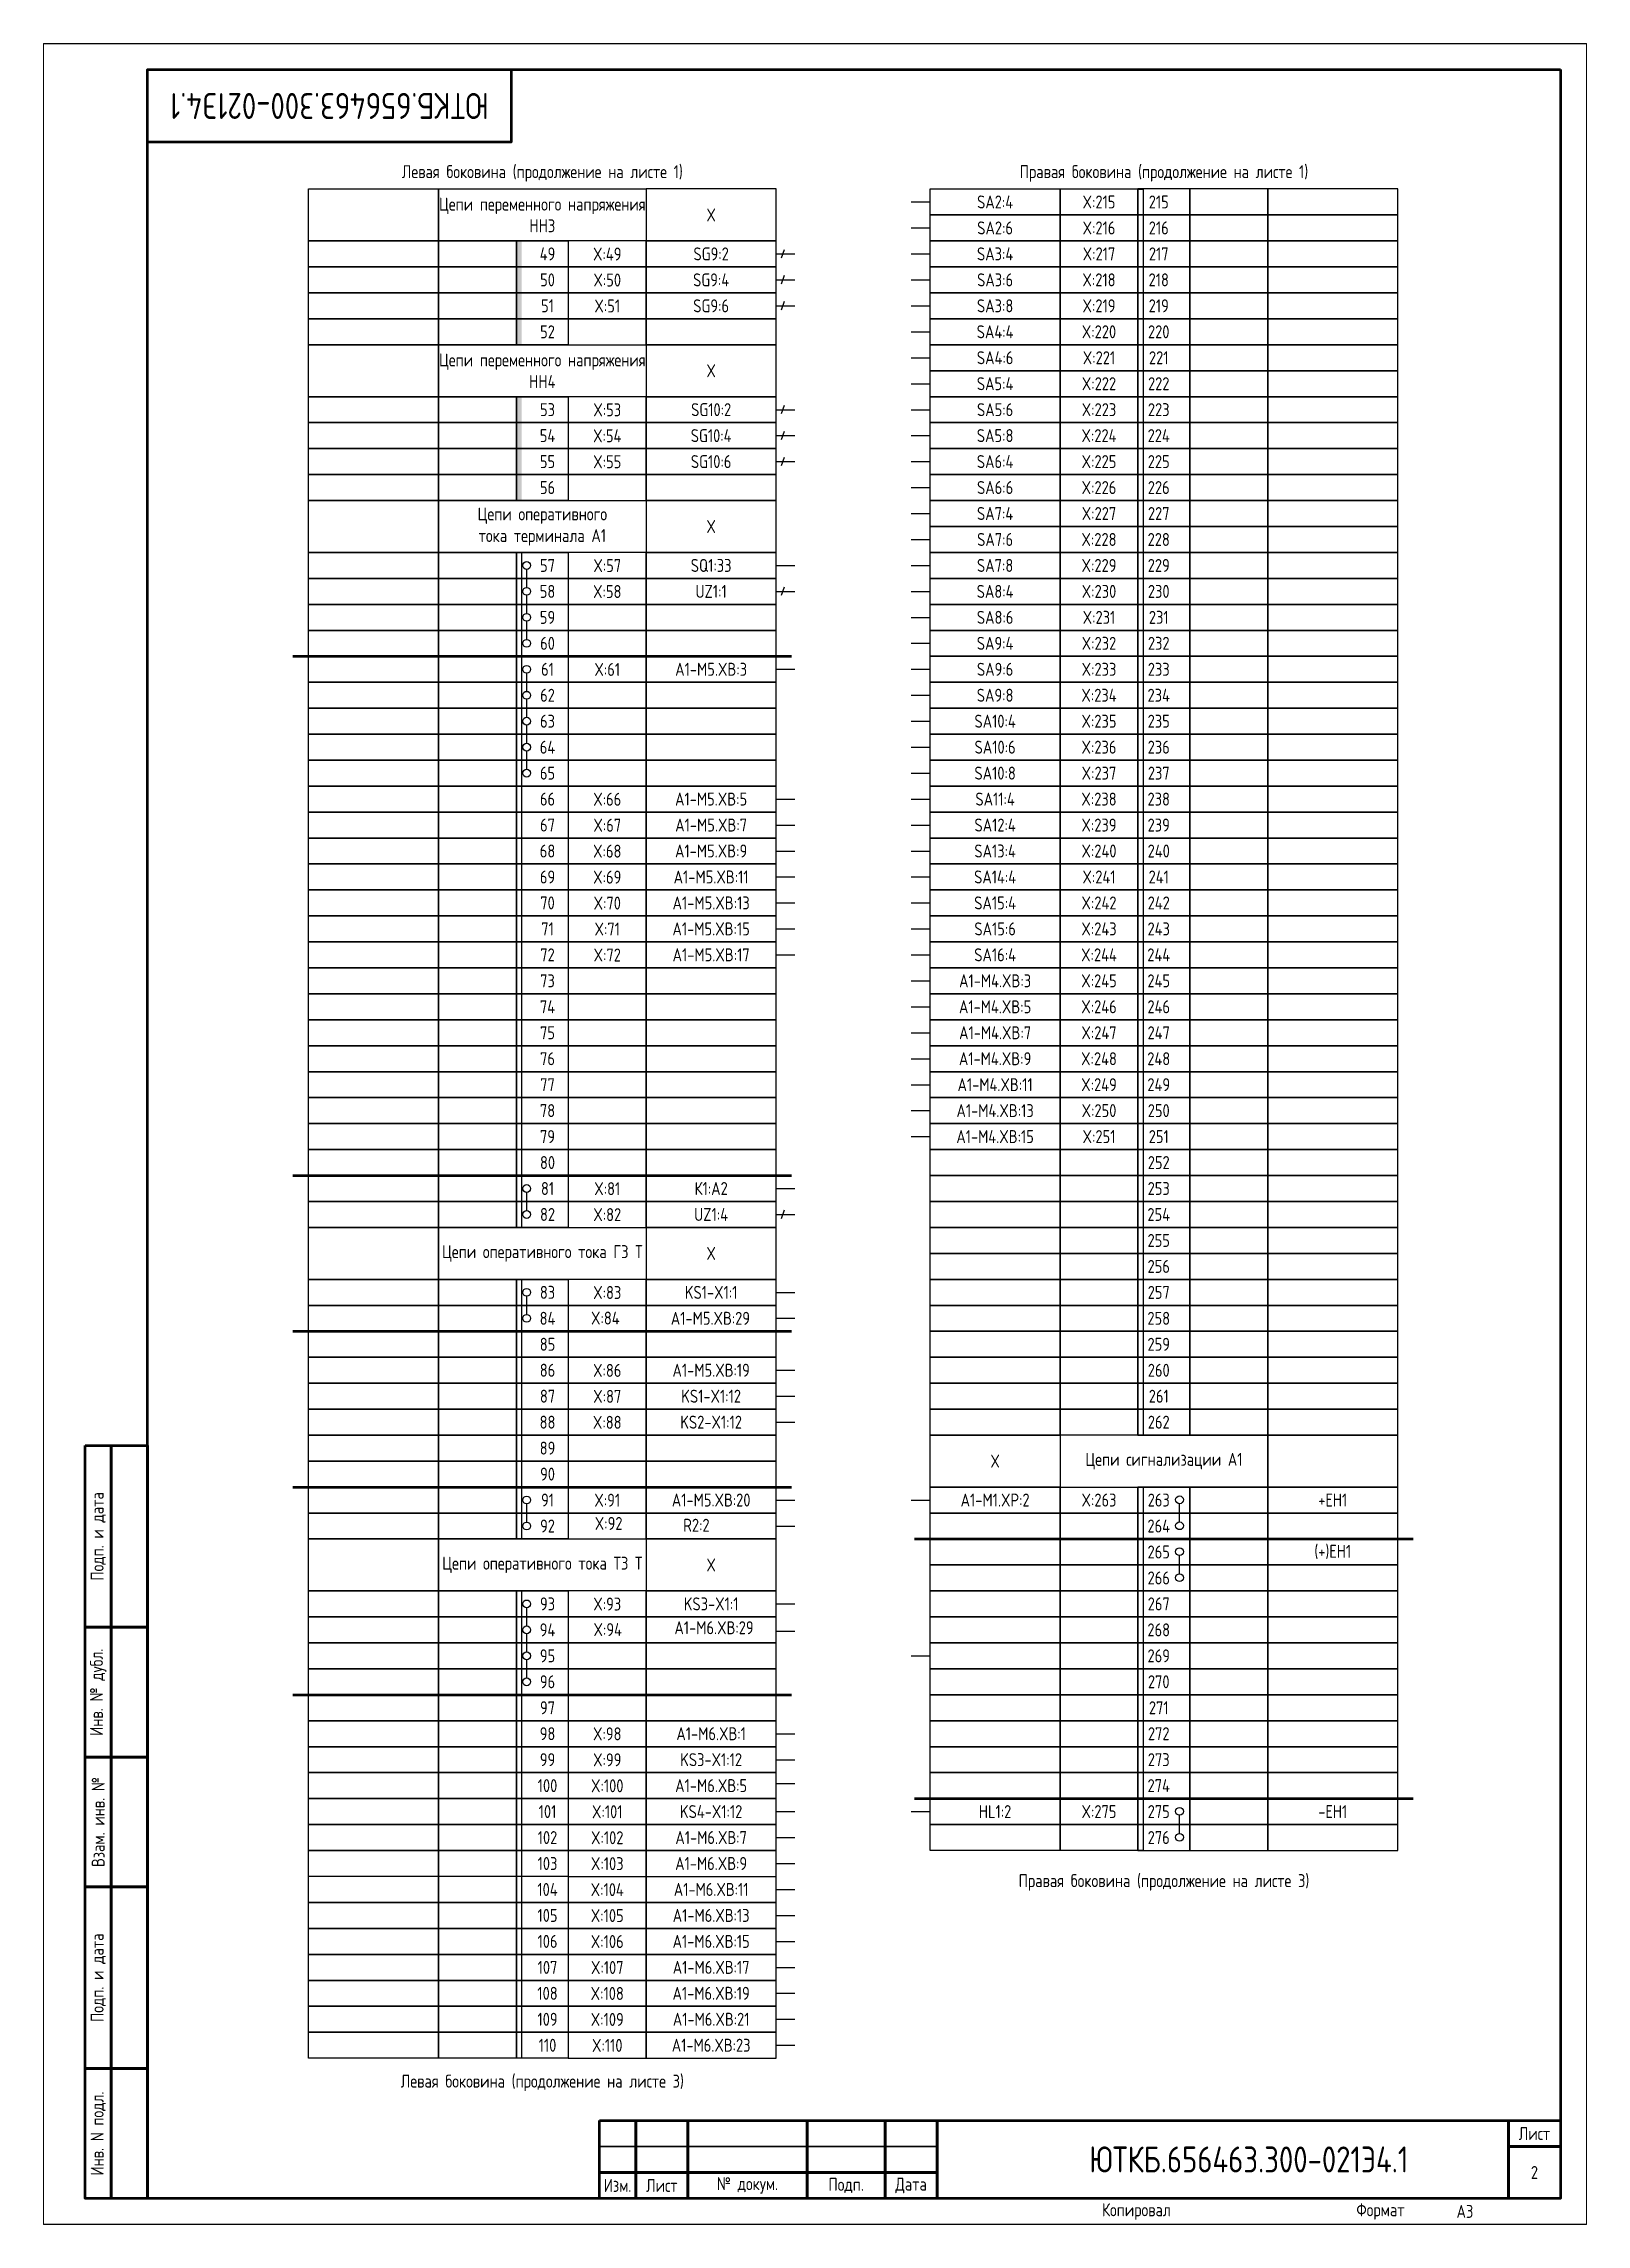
# Paper-space layout 'Э4.1_2' of a CAD drawing. Header units: millimetres, sheet in inches. Extents: x 236 to 252.6, y 96.7 to 120.3.
# The model-space entities are those that its viewports show. They can reach past a viewport. Long polylines and large blocks are cut down to what shows.
import ezdxf

# ---------------------------------------------------------------- set-up
doc = ezdxf.new("R2010")
doc.units = ezdxf.units.MM
doc.styles.add('Gost_type_A', font='GOST_0.TTF')

psp = doc.layouts.new('Э4.1_2')

msp = doc.modelspace()

# ---------------------------------------------------------------- texts
at = {"insert": (3712, 408), "char_height": 5, "width": 70, "attachment_point": 5, "rotation": 180, "style": 'Gost_type_A'}
msp.add_mtext('ЮТКБ.656463.300-021Э4.1', dxfattribs=at)
at = {"style": 'Gost_type_A'}
for s, insert, char_height, width, attachment_point in [('Левая боковина (продолжение на листе 1)', (3753, 395), 2.5, 90, 5), ('Правая боковина (продолжение на листе 1)', (3872.67, 395), 2.5, 90, 5), ('SA2:4', (3840.17, 389.5), 2.5, 25, 5), ('Цепи переменного напряжения НН3', (3753, 387), 2.5, 40, 5), ('X', (3785.5, 387), 2.5, 25, 5), ('SA2:6', (3840.17, 384.5), 2.5, 25, 5), ('SG9:2', (3785.5, 379.5), 2.5, 25, 5), ('SA3:4', (3840.17, 379.5), 2.5, 25, 5), ('SG9:4', (3785.5, 374.5), 2.5, 25, 5), ('SA3:6', (3840.17, 374.5), 2.5, 25, 5), ('SG9:6', (3785.5, 369.5), 2.5, 25, 5), ('SA3:8', (3840.17, 369.5), 2.5, 25, 5), ('SA4:4', (3840.17, 364.5), 2.5, 25, 5), ('Цепи переменного напряжения НН4', (3753, 357), 2.5, 40, 5), ('X', (3785.5, 357), 2.5, 25, 5), ('SA4:6', (3840.17, 359.5), 2.5, 25, 5), ('SA5:4', (3840.17, 354.5), 2.5, 25, 5), ('SG10:2', (3785.5, 349.5), 2.5, 25, 5), ('SA5:6', (3840.17, 349.5), 2.5, 25, 5), ('SG10:4', (3785.5, 344.5), 2.5, 25, 5), ('SA5:8', (3840.17, 344.5), 2.5, 25, 5), ('SG10:6', (3785.5, 339.5), 2.5, 25, 5), ('SA6:4', (3840.17, 339.5), 2.5, 25, 5), ('SA6:6', (3840.17, 334.5), 2.5, 25, 5), ('Цепи оперативного \\Pтока терминала А1', (3753, 327), 2.5, 40, 5), ('X', (3785.5, 327), 2.5, 25, 5), ('SA7:4', (3840.17, 329.5), 2.5, 25, 5), ('SA7:6', (3840.17, 324.5), 2.5, 25, 5), ('SQ1:33', (3785.5, 319.5), 2.5, 25, 5), ('SA7:8', (3840.17, 319.5), 2.5, 25, 5), ('SA8:4', (3840.17, 314.5), 2.5, 25, 5), ('SA8:6', (3840.17, 309.5), 2.5, 25, 5), ('SA9:4', (3840.17, 304.5), 2.5, 25, 5), ('A1-М5.XB:3', (3785.5, 299.5), 2.5, 25, 5), ('SA9:6', (3840.17, 299.5), 2.5, 25, 5), ('SA9:8', (3840.17, 294.5), 2.5, 25, 5), ('SA10:4', (3840.17, 289.5), 2.5, 25, 5), ('SA10:6', (3840.17, 284.5), 2.5, 25, 5), ('SA10:8', (3840.17, 279.5), 2.5, 25, 5), ('A1-М5.XB:5', (3785.5, 274.5), 2.5, 25, 5), ('SA11:4', (3840.17, 274.5), 2.5, 25, 5), ('A1-М5.XB:7', (3785.5, 269.5), 2.5, 25, 5), ('SA12:4', (3840.17, 269.5), 2.5, 25, 5), ('A1-М5.XB:9', (3785.5, 264.5), 2.5, 25, 5), ('SA13:4', (3840.17, 264.5), 2.5, 25, 5), ('A1-М5.XB:11', (3785.5, 259.5), 2.5, 25, 5), ('SA14:4', (3840.17, 259.5), 2.5, 25, 5), ('A1-М5.XB:13', (3785.5, 254.5), 2.5, 25, 5), ('SA15:4', (3840.17, 254.5), 2.5, 25, 5), ('A1-М5.XB:15', (3785.5, 249.5), 2.5, 25, 5), ('SA15:6', (3840.17, 249.5), 2.5, 25, 5), ('A1-М5.XB:17', (3785.5, 244.5), 2.5, 25, 5), ('SA16:4', (3840.17, 244.5), 2.5, 25, 5), ('A1-M4.XB:3', (3840.17, 239.5), 2.5, 25, 5), ('A1-M4.XB:5', (3840.17, 234.5), 2.5, 25, 5), ('A1-M4.XB:7', (3840.17, 229.5), 2.5, 25, 5), ('A1-M4.XB:9', (3840.17, 224.5), 2.5, 25, 5), ('A1-M4.XB:11', (3840.17, 219.5), 2.5, 25, 5), ('A1-M4.XB:13', (3840.17, 214.5), 2.5, 25, 5), ('A1-M4.XB:15', (3840.17, 209.5), 2.5, 25, 5), ('К1:А2', (3785.5, 199.5), 2.5, 25, 5), ('Цепи оперативного тока ГЗ Т', (3753, 187), 2.5, 40, 5), ('X', (3785.5, 187), 2.5, 25, 5), ('KS1-X1:1', (3785.5, 179.5), 2.5, 25, 5), ('A1-М5.XВ:29', (3785.36, 174.5), 2.5, 24.7262, 5), ('A1-М5.XВ:19', (3785.5, 164.5), 2.5, 25, 5), ('KS1-X1:12', (3785.5, 159.5), 2.5, 25, 5), ('KS2-X1:12', (3785.5, 154.5), 2.5, 25, 5), ('X', (3840.17, 147), 2.5, 25, 5), ('Цепи сигнализации А1', (3872.67, 147), 2.5, 40, 5), ('A1-М5.XВ:20', (3785.5, 139.5), 2.5, 25, 5), ('A1-М1.XР:2', (3840.17, 139.5), 2.5, 25, 5), ('\\pxqc;+EH1', (3905.17, 139.5), 2.5, 25, 5), ('R2:2', (3782.67, 134.65), 2.5, 25, 5), ('\\pxqc;(+)EH1', (3905.17, 129.5), 2.5, 25, 5), ('Цепи оперативного тока ТЗ Т', (3753, 127), 2.5, 40, 5), ('X', (3785.5, 127), 2.5, 25, 5), ('KS3-X1:1', (3785.5, 119.5), 2.5, 25, 5), ('A1-М6.XВ:29', (3786.05, 114.91), 2.5, 25, 5), ('A1-М6.XВ:1', (3785.5, 94.5), 2.5, 25, 5), ('KS3-X1:12', (3785.5, 89.5), 2.5, 25, 5), ('KS4-X1:12', (3785.5, 79.5), 2.5, 25, 5), ('HL1:2', (3840.17, 79.5), 2.5, 25, 5), ('\\pxqc;-EH1', (3905.17, 79.5), 2.5, 25, 5), ('A1-M6.XВ:7', (3785.5, 74.5), 2.5, 25, 5), ('A1-M6.XВ:9', (3785.5, 69.5), 2.5, 25, 5), ('\\pxt31;Правая боковина (продолжение на листе 3)', (3872.67, 65.86), 2.5, 90, 5), ('A1-M6.XВ:11', (3785.5, 64.5), 2.5, 25, 5), ('A1-M6.XВ:13', (3785.5, 59.5), 2.5, 25, 5), ('A1-M6.XВ:15', (3785.5, 54.5), 2.5, 25, 5), ('A1-M6.XВ:17', (3785.5, 49.5), 2.5, 25, 5), ('A1-M6.XВ:19', (3785.5, 44.5), 2.5, 25, 5), ('A1-M6.XВ:21', (3785.5, 39.5), 2.5, 25, 5), ('A1-M6.XВ:23', (3785.5, 34.5), 2.5, 25, 5), ('Левая боковина (продолжение на листе 3)', (3753, 27.25), 2.5, 90, 5), ('ЮТКБ.656463.300-021Э4.1', (3889, 12.5), 5, 120, 5), ('2', (3944, 10), 2.5, 10, 5), ('A3', (3929, 2.5), 2.5, 20, 4), ('A3', (3929, 2.5), 2.5, 20, 4)]:
    msp.add_mtext(s, dxfattribs=dict(at, insert=insert, char_height=char_height, width=width, attachment_point=attachment_point))
at = {"ltscale": 10, "char_height": 2.5, "attachment_point": 5, "style": 'Gost_type_A'}
for s, insert, width in [('X:215', (3860.17, 389.5), 15), ('215', (3871.67, 389.5), 8), ('X:216', (3860.17, 384.5), 15), ('216', (3871.67, 384.5), 8), ('49', (3754, 379.5), 8), ('X:49', (3765.5, 379.47), 15), ('X:217', (3860.17, 379.5), 15), ('217', (3871.67, 379.5), 8), ('50', (3754, 374.5), 8), ('X:50', (3765.5, 374.47), 15), ('X:218', (3860.17, 374.5), 15), ('218', (3871.67, 374.5), 8), ('51', (3754, 369.5), 8), ('X:51', (3765.5, 369.47), 15), ('X:219', (3860.17, 369.5), 15), ('219', (3871.67, 369.5), 8), ('52', (3754, 364.5), 8), ('X:220', (3860.17, 364.5), 15), ('220', (3871.67, 364.5), 8), ('X:221', (3860.17, 359.5), 15), ('221', (3871.67, 359.5), 8), ('X:222', (3860.17, 354.5), 15), ('222', (3871.67, 354.5), 8), ('53', (3754, 349.5), 8), ('X:53', (3765.5, 349.47), 15), ('X:223', (3860.17, 349.5), 15), ('223', (3871.67, 349.5), 8), ('54', (3754, 344.5), 8), ('X:54', (3765.5, 344.47), 15), ('X:224', (3860.17, 344.5), 15), ('224', (3871.67, 344.5), 8), ('55', (3754, 339.5), 8), ('X:55', (3765.5, 339.47), 15), ('X:225', (3860.17, 339.5), 15), ('225', (3871.67, 339.5), 8), ('56', (3754, 334.5), 8), ('X:226', (3860.17, 334.5), 15), ('226', (3871.67, 334.5), 8), ('X:227', (3860.17, 329.5), 15), ('227', (3871.67, 329.5), 8), ('X:228', (3860.17, 324.5), 15), ('228', (3871.67, 324.5), 8), ('57', (3754, 319.5), 8), ('X:57', (3765.5, 319.47), 15), ('X:229', (3860.17, 319.5), 15), ('229', (3871.67, 319.5), 8), ('58', (3754, 314.5), 8), ('X:58', (3765.5, 314.47), 15), ('X:230', (3860.17, 314.5), 15), ('230', (3871.67, 314.5), 8), ('59', (3754, 309.5), 8), ('X:231', (3860.17, 309.5), 15), ('231', (3871.67, 309.5), 8), ('60', (3754, 304.5), 8), ('X:232', (3860.17, 304.5), 15), ('232', (3871.67, 304.5), 8), ('61', (3754, 299.5), 8), ('X:61', (3765.5, 299.47), 15), ('X:233', (3860.17, 299.5), 15), ('233', (3871.67, 299.5), 8), ('62', (3754, 294.5), 8), ('X:234', (3860.17, 294.5), 15), ('234', (3871.67, 294.5), 8), ('63', (3754, 289.5), 8), ('X:235', (3860.17, 289.5), 15), ('235', (3871.67, 289.5), 8), ('64', (3754, 284.5), 8), ('X:236', (3860.17, 284.5), 15), ('236', (3871.67, 284.5), 8), ('65', (3754, 279.5), 8), ('X:237', (3860.17, 279.5), 15), ('237', (3871.67, 279.5), 8), ('66', (3754, 274.5), 8), ('X:66', (3765.5, 274.47), 15), ('X:238', (3860.17, 274.5), 15), ('238', (3871.67, 274.5), 8), ('67', (3754, 269.5), 8), ('X:67', (3765.5, 269.47), 15), ('X:239', (3860.17, 269.5), 15), ('239', (3871.67, 269.5), 8), ('68', (3754, 264.5), 8), ('X:68', (3765.5, 264.47), 15), ('X:240', (3860.17, 264.5), 15), ('240', (3871.67, 264.5), 8), ('69', (3754, 259.5), 8), ('X:69', (3765.5, 259.47), 15), ('X:241', (3860.17, 259.5), 15), ('241', (3871.67, 259.5), 8), ('70', (3754, 254.5), 8), ('X:70', (3765.5, 254.47), 15), ('X:242', (3860.17, 254.5), 15), ('242', (3871.67, 254.5), 8), ('71', (3754, 249.5), 8), ('X:71', (3765.5, 249.47), 15), ('X:243', (3860.17, 249.5), 15), ('243', (3871.67, 249.5), 8), ('72', (3754, 244.5), 8), ('X:72', (3765.5, 244.47), 15), ('X:244', (3860.17, 244.5), 15), ('244', (3871.67, 244.5), 8), ('73', (3754, 239.5), 8), ('X:245', (3860.17, 239.5), 15), ('245', (3871.67, 239.5), 8), ('74', (3754, 234.5), 8), ('X:246', (3860.17, 234.5), 15), ('246', (3871.67, 234.5), 8), ('75', (3754, 229.5), 8), ('X:247', (3860.17, 229.5), 15), ('247', (3871.67, 229.5), 8), ('76', (3754, 224.5), 8), ('X:248', (3860.17, 224.5), 15), ('248', (3871.67, 224.5), 8), ('77', (3754, 219.5), 8), ('X:249', (3860.17, 219.5), 15), ('249', (3871.67, 219.5), 8), ('78', (3754, 214.5), 8), ('X:250', (3860.17, 214.5), 15), ('250', (3871.67, 214.5), 8), ('79', (3754, 209.5), 8), ('X:251', (3860.17, 209.5), 15), ('251', (3871.67, 209.5), 8), ('80', (3754, 204.5), 8), ('252', (3871.67, 204.5), 8), ('81', (3754, 199.5), 8), ('X:81', (3765.5, 199.47), 15), ('253', (3871.67, 199.5), 8), ('82', (3754, 194.5), 8), ('X:82', (3765.5, 194.47), 15), ('254', (3871.67, 194.5), 8), ('255', (3871.67, 189.5), 8), ('256', (3871.67, 184.5), 8), ('83', (3754, 179.5), 8), ('X:83', (3765.5, 179.47), 15), ('257', (3871.67, 179.5), 8), ('84', (3754, 174.5), 8), ('X:84', (3765.13, 174.55), 15), ('258', (3871.67, 174.5), 8), ('85', (3754, 169.5), 8), ('259', (3871.67, 169.5), 8), ('86', (3754, 164.5), 8), ('X:86', (3765.5, 164.47), 15), ('260', (3871.67, 164.5), 8), ('87', (3754, 159.5), 8), ('X:87', (3765.5, 159.47), 15), ('261', (3871.67, 159.5), 8), ('88', (3754, 154.5), 8), ('X:88', (3765.5, 154.47), 15), ('262', (3871.67, 154.5), 8), ('89', (3754, 149.5), 8), ('90', (3754, 144.5), 8), ('91', (3754, 139.5), 8), ('X:91', (3765.5, 139.47), 15), ('X:263', (3860.17, 139.5), 15), ('263', (3871.67, 139.5), 8), ('92', (3754, 134.5), 8), ('X:92', (3765.77, 135), 15), ('264', (3871.67, 134.5), 8), ('265', (3871.67, 129.5), 8), ('266', (3871.67, 124.5), 8), ('93', (3754, 119.5), 8), ('X:93', (3765.5, 119.47), 15), ('267', (3871.67, 119.5), 8), ('94', (3754, 114.5), 8), ('X:94', (3765.59, 114.55), 14.0873), ('268', (3871.67, 114.5), 8), ('95', (3754, 109.5), 8), ('269', (3871.67, 109.5), 8), ('96', (3754, 104.5), 8), ('270', (3871.67, 104.5), 8), ('97', (3754, 99.5), 8), ('271', (3871.67, 99.5), 8), ('98', (3754, 94.5), 8), ('X:98', (3765.5, 94.47), 15), ('272', (3871.67, 94.5), 8), ('99', (3754, 89.5), 8), ('X:99', (3765.5, 89.47), 15), ('273', (3871.67, 89.5), 8), ('100', (3754, 84.5), 8), ('X:100', (3765.5, 84.47), 15), ('274', (3871.67, 84.5), 8), ('101', (3754, 79.5), 8), ('X:101', (3765.5, 79.47), 15), ('X:275', (3860.17, 79.5), 15), ('275', (3871.67, 79.5), 8), ('102', (3754, 74.5), 8), ('X:102', (3765.5, 74.47), 15), ('276', (3871.67, 74.5), 8), ('103', (3754, 69.5), 8), ('X:103', (3765.5, 69.47), 15), ('104', (3754, 64.5), 8), ('X:104', (3765.5, 64.47), 15), ('105', (3754, 59.5), 8), ('X:105', (3765.5, 59.47), 15), ('106', (3754, 54.5), 8), ('X:106', (3765.5, 54.47), 15), ('107', (3754, 49.5), 8), ('X:107', (3765.5, 49.47), 15), ('108', (3754, 44.5), 8), ('X:108', (3765.5, 44.47), 15), ('109', (3754, 39.5), 8), ('X:109', (3765.5, 39.47), 15), ('110', (3754, 34.5), 8), ('X:110', (3765.5, 34.47), 15)]:
    msp.add_mtext(s, dxfattribs=dict(at, insert=insert, width=width))
at = {"color": 0, "char_height": 2.5, "width": 25, "attachment_point": 5, "style": 'Gost_type_A'}
for s, insert in [('UZ1:1', (3785.5, 314.5)), ('UZ1:4', (3785.5, 194.5))]:
    msp.add_mtext(s, dxfattribs=dict(at, insert=insert))
at = {"color": 2, "insert": (3785.5, 84.5), "char_height": 2.5, "width": 25, "attachment_point": 5, "style": 'Gost_type_A'}
msp.add_mtext('{\\C256;A1-М6.XВ:5}', dxfattribs=at)

# ---------------------------------------------------------------- blocks, each defined once
blk = doc.blocks.new('Штамп левый нижний')
at = {"lineweight": 50}
for points in [[(-12, 145), (-7, 145), (-7, 110), (-12, 110)], [(-7, 145), (0, 145), (0, 110), (-7, 110)], [(-12, 110), (-7, 110), (-7, 85), (-12, 85)], [(-7, 110), (0, 110), (0, 85), (-7, 85)], [(-12, 85), (-7, 85), (-7, 60), (-12, 60)], [(-7, 85), (0, 85), (0, 60), (-7, 60)], [(-12, 60), (-7, 60), (-7, 25), (-12, 25)], [(-7, 60), (0, 60), (0, 25), (-7, 25)], [(-12, 25), (-7, 25), (-7, 0), (-12, 0)], [(-7, 25), (0, 25), (0, 0), (-7, 0)]]:
    blk.add_lwpolyline(points, close=True, dxfattribs=at)
at = {"char_height": 2.5, "attachment_point": 5, "rotation": 90, "style": 'Gost_type_A'}
for s, insert, width in [('Подп. и дата', (-9.5, 127.5), 35), ('Инв. № дубл.', (-9.5, 97.5), 25), ('Взам. инв. №', (-9.5, 72.5), 25), ('Подп. и дата', (-9.5, 42.5), 35), ('Инв. N подл.', (-9.5, 12.5), 25)]:
    blk.add_mtext(s, dxfattribs=dict(at, insert=insert, width=width))
blk = doc.blocks.new('Штамп угловой верхний')
at = {"lineweight": 50}
blk.add_lwpolyline([(0, 0), (70, 0), (70, -14), (0, -14)], close=True, dxfattribs=at)
blk = doc.blocks.new('Штамп малый нижний')
at = {"lineweight": 50}
for points in [[(-185, 15), (-178, 15), (-178, 5), (-185, 5)], [(-178, 15), (-168, 15), (-168, 5), (-178, 5)], [(-168, 15), (-145, 15), (-145, 5), (-168, 5)], [(-145, 15), (-130, 15), (-130, 5), (-145, 5)], [(-130, 15), (-120, 15), (-120, 5), (-130, 5)], [(-120, 15), (-10, 15), (-10, 0), (-120, 0)], [(-10, 15), (0, 15), (0, 10), (-10, 10)], [(-10, 10), (0, 10), (0, 0), (-10, 0)], [(-185, 5), (-178, 5), (-178, 0), (-185, 0)], [(-178, 5), (-168, 5), (-168, 0), (-178, 0)], [(-168, 5), (-145, 5), (-145, 0), (-168, 0)], [(-145, 5), (-130, 5), (-130, 0), (-145, 0)], [(-130, 5), (-120, 5), (-120, 0), (-130, 0)]]:
    blk.add_lwpolyline(points, close=True, dxfattribs=at)
for points in [[(-185, 15), (-178, 15), (-178, 10), (-185, 10)], [(-178, 15), (-168, 15), (-168, 10), (-178, 10)], [(-168, 15), (-145, 15), (-145, 10), (-168, 10)], [(-145, 15), (-130, 15), (-130, 10), (-145, 10)], [(-130, 15), (-120, 15), (-120, 10), (-130, 10)], [(-185, 10), (-178, 10), (-178, 5), (-185, 5)], [(-178, 10), (-168, 10), (-168, 5), (-178, 5)], [(-168, 10), (-145, 10), (-145, 5), (-168, 5)], [(-145, 10), (-130, 10), (-130, 5), (-145, 5)], [(-130, 10), (-120, 10), (-120, 5), (-130, 5)]]:
    blk.add_lwpolyline(points, close=True)
at = {"char_height": 2.5, "style": 'Gost_type_A'}
for s, insert, width, attachment_point in [('Лист', (-5, 12.5), 10, 5), ('Изм.', (-181.5, 2.5), 7, 5), ('Лист', (-173, 2.5), 10, 5), ('№ докум.', (-156.5, 2.5), 23, 5), ('Подп.', (-137.5, 2.5), 15, 5), ('Дата', (-125, 2.5), 10, 5), ('Копировал', (-75, -2.53), 13.1202, 6), ('Формат', (-30, -2.53), 13.1202, 6)]:
    blk.add_mtext(s, dxfattribs=dict(at, insert=insert, width=width, attachment_point=attachment_point))

# ---------------------------------------------------------------- hatches: boundary and pattern name
h = msp.add_hatch(color=7)
h.dxf.hatch_style = 1
h.paths.add_polyline_path([(3749, 382), (3748, 382), (3748, 362), (3749, 362)])
h = msp.add_hatch(color=7)
h.dxf.hatch_style = 1
h.paths.add_polyline_path([(3749, 352), (3748, 352), (3748, 332), (3749, 332)])

# ---------------------------------------------------------------- linework, layer by layer
for p, q in [((3824.04, 389.5), (3827.67, 389.5)), ((3824.04, 384.5), (3827.67, 384.5)), ((3798, 379.5), (3801.62, 379.5)), ((3799.54, 380.31), (3798.96, 378.69)), ((3824.04, 379.5), (3827.67, 379.5)), ((3798, 374.5), (3801.62, 374.5)), ((3799.54, 375.31), (3798.96, 373.69)), ((3824.04, 374.5), (3827.67, 374.5)), ((3799.54, 370.31), (3798.96, 368.69)), ((3798, 369.5), (3801.62, 369.5)), ((3824.04, 369.5), (3827.67, 369.5)), ((3824.04, 364.5), (3827.67, 364.5)), ((3824.04, 359.5), (3827.67, 359.5)), ((3824.04, 354.5), (3827.67, 354.5)), ((3798, 349.5), (3801.62, 349.5)), ((3799.54, 350.31), (3798.96, 348.69)), ((3824.04, 349.5), (3827.67, 349.5)), ((3798, 344.5), (3801.62, 344.5)), ((3799.54, 345.31), (3798.96, 343.69)), ((3824.04, 344.5), (3827.67, 344.5)), ((3799.54, 340.31), (3798.96, 338.69)), ((3798, 339.5), (3801.62, 339.5)), ((3824.04, 339.5), (3827.67, 339.5)), ((3824.04, 334.5), (3827.67, 334.5)), ((3824.04, 329.5), (3827.67, 329.5)), ((3824.04, 324.5), (3827.67, 324.5)), ((3798, 319.5), (3801.62, 319.5)), ((3824.04, 319.5), (3827.67, 319.5)), ((3799.54, 315.31), (3798.96, 313.69)), ((3798, 314.5), (3801.62, 314.5)), ((3824.04, 314.5), (3827.67, 314.5)), ((3824.04, 309.5), (3827.67, 309.5)), ((3824.04, 304.5), (3827.67, 304.5)), ((3798, 299.5), (3801.62, 299.5)), ((3824.04, 299.5), (3827.67, 299.5)), ((3824.04, 294.5), (3827.67, 294.5)), ((3824.04, 289.5), (3827.67, 289.5)), ((3824.04, 284.5), (3827.67, 284.5)), ((3824.04, 279.5), (3827.67, 279.5)), ((3798, 274.5), (3801.62, 274.5)), ((3824.04, 274.5), (3827.67, 274.5)), ((3798, 269.5), (3801.62, 269.5)), ((3824.04, 269.5), (3827.67, 269.5)), ((3798, 264.5), (3801.62, 264.5)), ((3824.04, 264.5), (3827.67, 264.5)), ((3798, 259.5), (3801.62, 259.5)), ((3824.04, 259.5), (3827.67, 259.5)), ((3798, 254.5), (3801.62, 254.5)), ((3824.04, 254.5), (3827.67, 254.5)), ((3798, 249.5), (3801.62, 249.5)), ((3824.04, 249.5), (3827.67, 249.5)), ((3798, 244.5), (3801.62, 244.5)), ((3824.04, 244.5), (3827.67, 244.5)), ((3824.04, 239.5), (3827.67, 239.5)), ((3824.04, 234.5), (3827.67, 234.5)), ((3824.04, 229.5), (3827.67, 229.5)), ((3824.04, 224.5), (3827.67, 224.5)), ((3824.04, 219.5), (3827.67, 219.5)), ((3824.04, 214.5), (3827.67, 214.5)), ((3824.04, 209.5), (3827.67, 209.5)), ((3798, 199.5), (3801.62, 199.5)), ((3798, 194.5), (3801.62, 194.5)), ((3799.54, 195.31), (3798.96, 193.69)), ((3798, 179.5), (3801.62, 179.5)), ((3798, 174.5), (3801.62, 174.5)), ((3798, 164.5), (3801.62, 164.5)), ((3798, 159.5), (3801.62, 159.5)), ((3798, 154.5), (3801.62, 154.5)), ((3798, 139.5), (3801.62, 139.5)), ((3824.04, 139.5), (3827.67, 139.5)), ((3798, 134.5), (3801.62, 134.5)), ((3798, 119.5), (3801.62, 119.5)), ((3798, 114.27), (3801.62, 114.27)), ((3824.04, 109.5), (3827.67, 109.5)), ((3798, 94.5), (3801.62, 94.5)), ((3798, 89.5), (3801.62, 89.5)), ((3798, 84.92), (3801.62, 84.92)), ((3798, 79.5), (3801.62, 79.5)), ((3824.04, 79.5), (3827.67, 79.5)), ((3798, 74.5), (3801.62, 74.5)), ((3798, 69.5), (3801.62, 69.5)), ((3798, 64.5), (3801.62, 64.5)), ((3798, 59.5), (3801.62, 59.5)), ((3798, 54.5), (3801.62, 54.5)), ((3798, 49.5), (3801.62, 49.5)), ((3798, 44.5), (3801.62, 44.5)), ((3798, 39.5), (3801.62, 39.5)), ((3798, 34.5), (3801.62, 34.5))]:
    msp.add_line(p, q)
at = {"lineweight": -2}
for p, q in [((3750, 315.25), (3750, 318.75)), ((3750, 310.25), (3750, 313.75)), ((3750, 305.25), (3750, 308.75)), ((3750, 295.25), (3750, 298.75)), ((3750, 290.25), (3750, 293.75)), ((3750, 285.25), (3750, 288.75)), ((3750, 280.25), (3750, 283.75)), ((3875.67, 135.25), (3875.67, 138.75)), ((3875.67, 125.25), (3875.67, 128.75)), ((3875.67, 75.25), (3875.67, 78.75))]:
    msp.add_line(p, q, dxfattribs=at)
at = {"lineweight": 50}
for p, q in [((3705, 302), (3801, 302)), ((3705, 202), (3801, 202)), ((3705, 172), (3801, 172)), ((3705, 142), (3801, 142)), ((3824.67, 132), (3920.67, 132)), ((3705, 102), (3801, 102)), ((3824.67, 82), (3920.67, 82))]:
    msp.add_line(p, q, dxfattribs=at)
at = {"color": 7, "lineweight": -2}
for p, q in [((3750, 195.25), (3750, 198.75)), ((3750, 175.25), (3750, 178.75)), ((3750, 135.25), (3750, 138.75)), ((3750, 115.25), (3750, 118.75)), ((3750, 110.25), (3750, 113.75)), ((3750, 105.25), (3750, 108.75))]:
    msp.add_line(p, q, dxfattribs=at)
for points in [[(3657, 420), (3657, 0), (3360, 0), (3360, 420)], [(3954, 420), (3954, 0), (3657, 0), (3657, 420)], [(4251, 420), (4251, 0), (3954, 0), (3954, 420)], [(3708, 392), (3733, 392), (3733, 382), (3708, 382)], [(3733, 392), (3773, 392), (3773, 382), (3733, 382)], [(3798, 392), (3773, 392), (3773, 382), (3798, 382)], [(3827.67, 392), (3852.67, 392), (3852.67, 387), (3827.67, 387)], [(3827.67, 392), (3852.67, 392), (3852.67, 387), (3827.67, 387)], [(3852.67, 392), (3867.67, 392), (3867.67, 387), (3852.67, 387)], [(3852.67, 392), (3867.67, 392), (3867.67, 387), (3852.67, 387)], [(3877.67, 392), (3867.67, 392), (3867.67, 387), (3877.67, 387)], [(3877.67, 392), (3867.67, 392), (3867.67, 387), (3877.67, 387)], [(3867.67, 391.99), (3868.67, 391.99), (3868.67, 162), (3867.67, 162)], [(3892.67, 392), (3877.67, 392), (3877.67, 387), (3892.67, 387)], [(3892.67, 392), (3877.67, 392), (3877.67, 387), (3892.67, 387)], [(3917.67, 392), (3892.67, 392), (3892.67, 387), (3917.67, 387)], [(3917.67, 392), (3892.67, 392), (3892.67, 387), (3917.67, 387)], [(3827.67, 387), (3852.67, 387), (3852.67, 382), (3827.67, 382)], [(3827.67, 387), (3852.67, 387), (3852.67, 382), (3827.67, 382)], [(3852.67, 387), (3867.67, 387), (3867.67, 382), (3852.67, 382)], [(3852.67, 387), (3867.67, 387), (3867.67, 382), (3852.67, 382)], [(3877.67, 387), (3867.67, 387), (3867.67, 382), (3877.67, 382)], [(3877.67, 387), (3867.67, 387), (3867.67, 382), (3877.67, 382)], [(3892.67, 387), (3877.67, 387), (3877.67, 382), (3892.67, 382)], [(3892.67, 387), (3877.67, 387), (3877.67, 382), (3892.67, 382)], [(3917.67, 387), (3892.67, 387), (3892.67, 382), (3917.67, 382)], [(3917.67, 387), (3892.67, 387), (3892.67, 382), (3917.67, 382)], [(3708, 382), (3733, 382), (3733, 377), (3708, 377)], [(3733, 382), (3748, 382), (3748, 377), (3733, 377)], [(3748, 382), (3758, 382), (3758, 377), (3748, 377)], [(3773, 382), (3758, 382), (3758, 377), (3773, 377)], [(3798, 382), (3773, 382), (3773, 377), (3798, 377)], [(3827.67, 382), (3852.67, 382), (3852.67, 377), (3827.67, 377)], [(3827.67, 382), (3852.67, 382), (3852.67, 377), (3827.67, 377)], [(3852.67, 382), (3867.67, 382), (3867.67, 377), (3852.67, 377)], [(3852.67, 382), (3867.67, 382), (3867.67, 377), (3852.67, 377)], [(3877.67, 382), (3867.67, 382), (3867.67, 377), (3877.67, 377)], [(3877.67, 382), (3867.67, 382), (3867.67, 377), (3877.67, 377)], [(3892.67, 382), (3877.67, 382), (3877.67, 377), (3892.67, 377)], [(3892.67, 382), (3877.67, 382), (3877.67, 377), (3892.67, 377)], [(3917.67, 382), (3892.67, 382), (3892.67, 377), (3917.67, 377)], [(3917.67, 382), (3892.67, 382), (3892.67, 377), (3917.67, 377)], [(3708, 377), (3733, 377), (3733, 372), (3708, 372)], [(3733, 377), (3748, 377), (3748, 372), (3733, 372)], [(3748, 377), (3758, 377), (3758, 372), (3748, 372)], [(3773, 377), (3758, 377), (3758, 372), (3773, 372)], [(3798, 377), (3773, 377), (3773, 372), (3798, 372)], [(3827.67, 377), (3852.67, 377), (3852.67, 372), (3827.67, 372)], [(3852.67, 377), (3867.67, 377), (3867.67, 372), (3852.67, 372)], [(3877.67, 377), (3867.67, 377), (3867.67, 372), (3877.67, 372)], [(3892.67, 377), (3877.67, 377), (3877.67, 372), (3892.67, 372)], [(3917.67, 377), (3892.67, 377), (3892.67, 372), (3917.67, 372)], [(3708, 372), (3733, 372), (3733, 367), (3708, 367)], [(3733, 372), (3748, 372), (3748, 367), (3733, 367)], [(3748, 372), (3758, 372), (3758, 367), (3748, 367)], [(3773, 372), (3758, 372), (3758, 367), (3773, 367)], [(3798, 372), (3773, 372), (3773, 367), (3798, 367)], [(3827.67, 372), (3852.67, 372), (3852.67, 367), (3827.67, 367)], [(3852.67, 372), (3867.67, 372), (3867.67, 367), (3852.67, 367)], [(3877.67, 372), (3867.67, 372), (3867.67, 367), (3877.67, 367)], [(3892.67, 372), (3877.67, 372), (3877.67, 367), (3892.67, 367)], [(3917.67, 372), (3892.67, 372), (3892.67, 367), (3917.67, 367)], [(3708, 367), (3733, 367), (3733, 362), (3708, 362)], [(3733, 367), (3748, 367), (3748, 362), (3733, 362)], [(3748, 367), (3758, 367), (3758, 362), (3748, 362)], [(3773, 367), (3758, 367), (3758, 362), (3773, 362)], [(3798, 367), (3773, 367), (3773, 362), (3798, 362)], [(3827.67, 367), (3852.67, 367), (3852.67, 362), (3827.67, 362)], [(3852.67, 367), (3867.67, 367), (3867.67, 362), (3852.67, 362)], [(3877.67, 367), (3867.67, 367), (3867.67, 362), (3877.67, 362)], [(3892.67, 367), (3877.67, 367), (3877.67, 362), (3892.67, 362)], [(3917.67, 367), (3892.67, 367), (3892.67, 362), (3917.67, 362)], [(3708, 362), (3733, 362), (3733, 352), (3708, 352)], [(3733, 362), (3773, 362), (3773, 352), (3733, 352)], [(3798, 362), (3773, 362), (3773, 352), (3798, 352)], [(3827.67, 362), (3852.67, 362), (3852.67, 357), (3827.67, 357)], [(3852.67, 362), (3867.67, 362), (3867.67, 357), (3852.67, 357)], [(3877.67, 362), (3867.67, 362), (3867.67, 357), (3877.67, 357)], [(3892.67, 362), (3877.67, 362), (3877.67, 357), (3892.67, 357)], [(3917.67, 362), (3892.67, 362), (3892.67, 357), (3917.67, 357)], [(3827.67, 357), (3852.67, 357), (3852.67, 352), (3827.67, 352)], [(3852.67, 357), (3867.67, 357), (3867.67, 352), (3852.67, 352)], [(3877.67, 357), (3867.67, 357), (3867.67, 352), (3877.67, 352)], [(3892.67, 357), (3877.67, 357), (3877.67, 352), (3892.67, 352)], [(3917.67, 357), (3892.67, 357), (3892.67, 352), (3917.67, 352)], [(3708, 352), (3733, 352), (3733, 347), (3708, 347)], [(3733, 352), (3748, 352), (3748, 347), (3733, 347)], [(3748, 352), (3758, 352), (3758, 347), (3748, 347)], [(3773, 352), (3758, 352), (3758, 347), (3773, 347)], [(3798, 352), (3773, 352), (3773, 347), (3798, 347)], [(3827.67, 352), (3852.67, 352), (3852.67, 347), (3827.67, 347)], [(3852.67, 352), (3867.67, 352), (3867.67, 347), (3852.67, 347)], [(3877.67, 352), (3867.67, 352), (3867.67, 347), (3877.67, 347)], [(3892.67, 352), (3877.67, 352), (3877.67, 347), (3892.67, 347)], [(3917.67, 352), (3892.67, 352), (3892.67, 347), (3917.67, 347)], [(3708, 347), (3733, 347), (3733, 342), (3708, 342)], [(3733, 347), (3748, 347), (3748, 342), (3733, 342)], [(3748, 347), (3758, 347), (3758, 342), (3748, 342)], [(3773, 347), (3758, 347), (3758, 342), (3773, 342)], [(3798, 347), (3773, 347), (3773, 342), (3798, 342)], [(3827.67, 347), (3852.67, 347), (3852.67, 342), (3827.67, 342)], [(3852.67, 347), (3867.67, 347), (3867.67, 342), (3852.67, 342)], [(3877.67, 347), (3867.67, 347), (3867.67, 342), (3877.67, 342)], [(3892.67, 347), (3877.67, 347), (3877.67, 342), (3892.67, 342)], [(3917.67, 347), (3892.67, 347), (3892.67, 342), (3917.67, 342)], [(3708, 342), (3733, 342), (3733, 337), (3708, 337)], [(3733, 342), (3748, 342), (3748, 337), (3733, 337)], [(3748, 342), (3758, 342), (3758, 337), (3748, 337)], [(3773, 342), (3758, 342), (3758, 337), (3773, 337)], [(3798, 342), (3773, 342), (3773, 337), (3798, 337)], [(3827.67, 342), (3852.67, 342), (3852.67, 337), (3827.67, 337)], [(3852.67, 342), (3867.67, 342), (3867.67, 337), (3852.67, 337)], [(3877.67, 342), (3867.67, 342), (3867.67, 337), (3877.67, 337)], [(3892.67, 342), (3877.67, 342), (3877.67, 337), (3892.67, 337)], [(3917.67, 342), (3892.67, 342), (3892.67, 337), (3917.67, 337)], [(3708, 337), (3733, 337), (3733, 332), (3708, 332)], [(3733, 337), (3748, 337), (3748, 332), (3733, 332)], [(3748, 337), (3758, 337), (3758, 332), (3748, 332)], [(3773, 337), (3758, 337), (3758, 332), (3773, 332)], [(3798, 337), (3773, 337), (3773, 332), (3798, 332)], [(3827.67, 337), (3852.67, 337), (3852.67, 332), (3827.67, 332)], [(3827.67, 337), (3852.67, 337), (3852.67, 332), (3827.67, 332)], [(3852.67, 337), (3867.67, 337), (3867.67, 332), (3852.67, 332)], [(3852.67, 337), (3867.67, 337), (3867.67, 332), (3852.67, 332)], [(3877.67, 337), (3867.67, 337), (3867.67, 332), (3877.67, 332)], [(3877.67, 337), (3867.67, 337), (3867.67, 332), (3877.67, 332)], [(3892.67, 337), (3877.67, 337), (3877.67, 332), (3892.67, 332)], [(3892.67, 337), (3877.67, 337), (3877.67, 332), (3892.67, 332)], [(3917.67, 337), (3892.67, 337), (3892.67, 332), (3917.67, 332)], [(3917.67, 337), (3892.67, 337), (3892.67, 332), (3917.67, 332)], [(3708, 332), (3733, 332), (3733, 322), (3708, 322)], [(3733, 332), (3773, 332), (3773, 322), (3733, 322)], [(3798, 332), (3773, 332), (3773, 322), (3798, 322)], [(3827.67, 332), (3852.67, 332), (3852.67, 327), (3827.67, 327)], [(3827.67, 332), (3852.67, 332), (3852.67, 327), (3827.67, 327)], [(3852.67, 332), (3867.67, 332), (3867.67, 327), (3852.67, 327)], [(3852.67, 332), (3867.67, 332), (3867.67, 327), (3852.67, 327)], [(3877.67, 332), (3867.67, 332), (3867.67, 327), (3877.67, 327)], [(3877.67, 332), (3867.67, 332), (3867.67, 327), (3877.67, 327)], [(3892.67, 332), (3877.67, 332), (3877.67, 327), (3892.67, 327)], [(3892.67, 332), (3877.67, 332), (3877.67, 327), (3892.67, 327)], [(3917.67, 332), (3892.67, 332), (3892.67, 327), (3917.67, 327)], [(3917.67, 332), (3892.67, 332), (3892.67, 327), (3917.67, 327)], [(3827.67, 327), (3852.67, 327), (3852.67, 322), (3827.67, 322)], [(3827.67, 327), (3852.67, 327), (3852.67, 322), (3827.67, 322)], [(3852.67, 327), (3867.67, 327), (3867.67, 322), (3852.67, 322)], [(3852.67, 327), (3867.67, 327), (3867.67, 322), (3852.67, 322)], [(3877.67, 327), (3867.67, 327), (3867.67, 322), (3877.67, 322)], [(3877.67, 327), (3867.67, 327), (3867.67, 322), (3877.67, 322)], [(3892.67, 327), (3877.67, 327), (3877.67, 322), (3892.67, 322)], [(3892.67, 327), (3877.67, 327), (3877.67, 322), (3892.67, 322)], [(3917.67, 327), (3892.67, 327), (3892.67, 322), (3917.67, 322)], [(3917.67, 327), (3892.67, 327), (3892.67, 322), (3917.67, 322)], [(3708, 322), (3733, 322), (3733, 317), (3708, 317)], [(3733, 322), (3748, 322), (3748, 317), (3733, 317)], [(3748, 322), (3758, 322), (3758, 317), (3748, 317)], [(3748, 322), (3749, 322), (3749, 192), (3748, 192)], [(3773, 322), (3758, 322), (3758, 317), (3773, 317)], [(3798, 322), (3773, 322), (3773, 317), (3798, 317)], [(3827.67, 322), (3852.67, 322), (3852.67, 317), (3827.67, 317)], [(3852.67, 322), (3867.67, 322), (3867.67, 317), (3852.67, 317)], [(3877.67, 322), (3867.67, 322), (3867.67, 317), (3877.67, 317)], [(3892.67, 322), (3877.67, 322), (3877.67, 317), (3892.67, 317)], [(3917.67, 322), (3892.67, 322), (3892.67, 317), (3917.67, 317)], [(3708, 317), (3733, 317), (3733, 312), (3708, 312)], [(3733, 317), (3748, 317), (3748, 312), (3733, 312)], [(3748, 317), (3758, 317), (3758, 312), (3748, 312)], [(3773, 317), (3758, 317), (3758, 312), (3773, 312)], [(3798, 317), (3773, 317), (3773, 312), (3798, 312)], [(3827.67, 317), (3852.67, 317), (3852.67, 312), (3827.67, 312)], [(3852.67, 317), (3867.67, 317), (3867.67, 312), (3852.67, 312)], [(3877.67, 317), (3867.67, 317), (3867.67, 312), (3877.67, 312)], [(3892.67, 317), (3877.67, 317), (3877.67, 312), (3892.67, 312)], [(3917.67, 317), (3892.67, 317), (3892.67, 312), (3917.67, 312)], [(3708, 312), (3733, 312), (3733, 307), (3708, 307)], [(3733, 312), (3748, 312), (3748, 307), (3733, 307)], [(3748, 312), (3758, 312), (3758, 307), (3748, 307)], [(3773, 312), (3758, 312), (3758, 307), (3773, 307)], [(3798, 312), (3773, 312), (3773, 307), (3798, 307)], [(3827.67, 312), (3852.67, 312), (3852.67, 307), (3827.67, 307)], [(3852.67, 312), (3867.67, 312), (3867.67, 307), (3852.67, 307)], [(3877.67, 312), (3867.67, 312), (3867.67, 307), (3877.67, 307)], [(3892.67, 312), (3877.67, 312), (3877.67, 307), (3892.67, 307)], [(3917.67, 312), (3892.67, 312), (3892.67, 307), (3917.67, 307)], [(3708, 307), (3733, 307), (3733, 302), (3708, 302)], [(3733, 307), (3748, 307), (3748, 302), (3733, 302)], [(3748, 307), (3758, 307), (3758, 302), (3748, 302)], [(3773, 307), (3758, 307), (3758, 302), (3773, 302)], [(3798, 307), (3773, 307), (3773, 302), (3798, 302)], [(3827.67, 307), (3852.67, 307), (3852.67, 302), (3827.67, 302)], [(3852.67, 307), (3867.67, 307), (3867.67, 302), (3852.67, 302)], [(3877.67, 307), (3867.67, 307), (3867.67, 302), (3877.67, 302)], [(3892.67, 307), (3877.67, 307), (3877.67, 302), (3892.67, 302)], [(3917.67, 307), (3892.67, 307), (3892.67, 302), (3917.67, 302)], [(3708, 302), (3733, 302), (3733, 297), (3708, 297)], [(3733, 302), (3748, 302), (3748, 297), (3733, 297)], [(3748, 302), (3758, 302), (3758, 297), (3748, 297)], [(3773, 302), (3758, 302), (3758, 297), (3773, 297)], [(3798, 302), (3773, 302), (3773, 297), (3798, 297)], [(3827.67, 302), (3852.67, 302), (3852.67, 297), (3827.67, 297)], [(3852.67, 302), (3867.67, 302), (3867.67, 297), (3852.67, 297)], [(3877.67, 302), (3867.67, 302), (3867.67, 297), (3877.67, 297)], [(3892.67, 302), (3877.67, 302), (3877.67, 297), (3892.67, 297)], [(3917.67, 302), (3892.67, 302), (3892.67, 297), (3917.67, 297)], [(3708, 297), (3733, 297), (3733, 292), (3708, 292)], [(3733, 297), (3748, 297), (3748, 292), (3733, 292)], [(3748, 297), (3758, 297), (3758, 292), (3748, 292)], [(3773, 297), (3758, 297), (3758, 292), (3773, 292)], [(3798, 297), (3773, 297), (3773, 292), (3798, 292)], [(3827.67, 297), (3852.67, 297), (3852.67, 292), (3827.67, 292)], [(3852.67, 297), (3867.67, 297), (3867.67, 292), (3852.67, 292)], [(3877.67, 297), (3867.67, 297), (3867.67, 292), (3877.67, 292)], [(3892.67, 297), (3877.67, 297), (3877.67, 292), (3892.67, 292)], [(3917.67, 297), (3892.67, 297), (3892.67, 292), (3917.67, 292)], [(3708, 292), (3733, 292), (3733, 287), (3708, 287)], [(3733, 292), (3748, 292), (3748, 287), (3733, 287)], [(3748, 292), (3758, 292), (3758, 287), (3748, 287)], [(3773, 292), (3758, 292), (3758, 287), (3773, 287)], [(3798, 292), (3773, 292), (3773, 287), (3798, 287)], [(3827.67, 292), (3852.67, 292), (3852.67, 287), (3827.67, 287)], [(3827.67, 292), (3852.67, 292), (3852.67, 287), (3827.67, 287)], [(3852.67, 292), (3867.67, 292), (3867.67, 287), (3852.67, 287)], [(3877.67, 292), (3867.67, 292), (3867.67, 287), (3877.67, 287)], [(3892.67, 292), (3877.67, 292), (3877.67, 287), (3892.67, 287)], [(3917.67, 292), (3892.67, 292), (3892.67, 287), (3917.67, 287)], [(3708, 287), (3733, 287), (3733, 282), (3708, 282)], [(3733, 287), (3748, 287), (3748, 282), (3733, 282)], [(3748, 287), (3758, 287), (3758, 282), (3748, 282)], [(3773, 287), (3758, 287), (3758, 282), (3773, 282)], [(3798, 287), (3773, 287), (3773, 282), (3798, 282)], [(3827.67, 287), (3852.67, 287), (3852.67, 282), (3827.67, 282)], [(3852.67, 287), (3867.67, 287), (3867.67, 282), (3852.67, 282)], [(3877.67, 287), (3867.67, 287), (3867.67, 282), (3877.67, 282)], [(3892.67, 287), (3877.67, 287), (3877.67, 282), (3892.67, 282)], [(3917.67, 287), (3892.67, 287), (3892.67, 282), (3917.67, 282)], [(3708, 282), (3733, 282), (3733, 277), (3708, 277)], [(3733, 282), (3748, 282), (3748, 277), (3733, 277)], [(3748, 282), (3758, 282), (3758, 277), (3748, 277)], [(3773, 282), (3758, 282), (3758, 277), (3773, 277)], [(3798, 282), (3773, 282), (3773, 277), (3798, 277)], [(3827.67, 282), (3852.67, 282), (3852.67, 277), (3827.67, 277)], [(3852.67, 282), (3867.67, 282), (3867.67, 277), (3852.67, 277)], [(3877.67, 282), (3867.67, 282), (3867.67, 277), (3877.67, 277)], [(3892.67, 282), (3877.67, 282), (3877.67, 277), (3892.67, 277)], [(3917.67, 282), (3892.67, 282), (3892.67, 277), (3917.67, 277)], [(3708, 277), (3733, 277), (3733, 272), (3708, 272)], [(3733, 277), (3748, 277), (3748, 272), (3733, 272)], [(3748, 277), (3758, 277), (3758, 272), (3748, 272)], [(3773, 277), (3758, 277), (3758, 272), (3773, 272)], [(3798, 277), (3773, 277), (3773, 272), (3798, 272)], [(3827.67, 277), (3852.67, 277), (3852.67, 272), (3827.67, 272)], [(3852.67, 277), (3867.67, 277), (3867.67, 272), (3852.67, 272)], [(3877.67, 277), (3867.67, 277), (3867.67, 272), (3877.67, 272)], [(3892.67, 277), (3877.67, 277), (3877.67, 272), (3892.67, 272)], [(3917.67, 277), (3892.67, 277), (3892.67, 272), (3917.67, 272)], [(3708, 272), (3733, 272), (3733, 267), (3708, 267)], [(3733, 272), (3748, 272), (3748, 267), (3733, 267)], [(3748, 272), (3758, 272), (3758, 267), (3748, 267)], [(3773, 272), (3758, 272), (3758, 267), (3773, 267)], [(3798, 272), (3773, 272), (3773, 267), (3798, 267)], [(3827.67, 272), (3852.67, 272), (3852.67, 267), (3827.67, 267)], [(3852.67, 272), (3867.67, 272), (3867.67, 267), (3852.67, 267)], [(3877.67, 272), (3867.67, 272), (3867.67, 267), (3877.67, 267)], [(3892.67, 272), (3877.67, 272), (3877.67, 267), (3892.67, 267)], [(3917.67, 272), (3892.67, 272), (3892.67, 267), (3917.67, 267)], [(3708, 267), (3733, 267), (3733, 262), (3708, 262)], [(3733, 267), (3748, 267), (3748, 262), (3733, 262)], [(3748, 267), (3758, 267), (3758, 262), (3748, 262)], [(3773, 267), (3758, 267), (3758, 262), (3773, 262)], [(3798, 267), (3773, 267), (3773, 262), (3798, 262)], [(3827.67, 267), (3852.67, 267), (3852.67, 262), (3827.67, 262)], [(3852.67, 267), (3867.67, 267), (3867.67, 262), (3852.67, 262)], [(3877.67, 267), (3867.67, 267), (3867.67, 262), (3877.67, 262)], [(3892.67, 267), (3877.67, 267), (3877.67, 262), (3892.67, 262)], [(3917.67, 267), (3892.67, 267), (3892.67, 262), (3917.67, 262)], [(3708, 262), (3733, 262), (3733, 257), (3708, 257)], [(3733, 262), (3748, 262), (3748, 257), (3733, 257)], [(3748, 262), (3758, 262), (3758, 257), (3748, 257)], [(3773, 262), (3758, 262), (3758, 257), (3773, 257)], [(3798, 262), (3773, 262), (3773, 257), (3798, 257)], [(3827.67, 262), (3852.67, 262), (3852.67, 257), (3827.67, 257)], [(3852.67, 262), (3867.67, 262), (3867.67, 257), (3852.67, 257)], [(3877.67, 262), (3867.67, 262), (3867.67, 257), (3877.67, 257)], [(3892.67, 262), (3877.67, 262), (3877.67, 257), (3892.67, 257)], [(3917.67, 262), (3892.67, 262), (3892.67, 257), (3917.67, 257)], [(3708, 257), (3733, 257), (3733, 252), (3708, 252)], [(3733, 257), (3748, 257), (3748, 252), (3733, 252)], [(3748, 257), (3758, 257), (3758, 252), (3748, 252)], [(3773, 257), (3758, 257), (3758, 252), (3773, 252)], [(3798, 257), (3773, 257), (3773, 252), (3798, 252)], [(3827.67, 257), (3852.67, 257), (3852.67, 252), (3827.67, 252)], [(3852.67, 257), (3867.67, 257), (3867.67, 252), (3852.67, 252)], [(3877.67, 257), (3867.67, 257), (3867.67, 252), (3877.67, 252)], [(3892.67, 257), (3877.67, 257), (3877.67, 252), (3892.67, 252)], [(3917.67, 257), (3892.67, 257), (3892.67, 252), (3917.67, 252)], [(3708, 252), (3733, 252), (3733, 247), (3708, 247)], [(3733, 252), (3748, 252), (3748, 247), (3733, 247)], [(3748, 252), (3758, 252), (3758, 247), (3748, 247)], [(3773, 252), (3758, 252), (3758, 247), (3773, 247)], [(3798, 252), (3773, 252), (3773, 247), (3798, 247)], [(3827.67, 252), (3852.67, 252), (3852.67, 247), (3827.67, 247)], [(3852.67, 252), (3867.67, 252), (3867.67, 247), (3852.67, 247)], [(3877.67, 252), (3867.67, 252), (3867.67, 247), (3877.67, 247)], [(3892.67, 252), (3877.67, 252), (3877.67, 247), (3892.67, 247)], [(3917.67, 252), (3892.67, 252), (3892.67, 247), (3917.67, 247)], [(3708, 247), (3733, 247), (3733, 242), (3708, 242)], [(3733, 247), (3748, 247), (3748, 242), (3733, 242)], [(3748, 247), (3758, 247), (3758, 242), (3748, 242)], [(3773, 247), (3758, 247), (3758, 242), (3773, 242)], [(3798, 247), (3773, 247), (3773, 242), (3798, 242)], [(3827.67, 247), (3852.67, 247), (3852.67, 242), (3827.67, 242)], [(3852.67, 247), (3867.67, 247), (3867.67, 242), (3852.67, 242)], [(3877.67, 247), (3867.67, 247), (3867.67, 242), (3877.67, 242)], [(3892.67, 247), (3877.67, 247), (3877.67, 242), (3892.67, 242)], [(3917.67, 247), (3892.67, 247), (3892.67, 242), (3917.67, 242)], [(3708, 242), (3733, 242), (3733, 237), (3708, 237)], [(3733, 242), (3748, 242), (3748, 237), (3733, 237)], [(3748, 242), (3758, 242), (3758, 237), (3748, 237)], [(3773, 242), (3758, 242), (3758, 237), (3773, 237)], [(3798, 242), (3773, 242), (3773, 237), (3798, 237)], [(3827.67, 242), (3852.67, 242), (3852.67, 237), (3827.67, 237)], [(3827.67, 242), (3852.67, 242), (3852.67, 237), (3827.67, 237)], [(3852.67, 242), (3867.67, 242), (3867.67, 237), (3852.67, 237)], [(3852.67, 242), (3867.67, 242), (3867.67, 237), (3852.67, 237)], [(3877.67, 242), (3867.67, 242), (3867.67, 237), (3877.67, 237)], [(3877.67, 242), (3867.67, 242), (3867.67, 237), (3877.67, 237)], [(3892.67, 242), (3877.67, 242), (3877.67, 237), (3892.67, 237)], [(3892.67, 242), (3877.67, 242), (3877.67, 237), (3892.67, 237)], [(3917.67, 242), (3892.67, 242), (3892.67, 237), (3917.67, 237)], [(3917.67, 242), (3892.67, 242), (3892.67, 237), (3917.67, 237)], [(3708, 237), (3733, 237), (3733, 232), (3708, 232)], [(3733, 237), (3748, 237), (3748, 232), (3733, 232)], [(3748, 237), (3758, 237), (3758, 232), (3748, 232)], [(3773, 237), (3758, 237), (3758, 232), (3773, 232)], [(3798, 237), (3773, 237), (3773, 232), (3798, 232)], [(3827.67, 237), (3852.67, 237), (3852.67, 232), (3827.67, 232)], [(3827.67, 237), (3852.67, 237), (3852.67, 232), (3827.67, 232)], [(3852.67, 237), (3867.67, 237), (3867.67, 232), (3852.67, 232)], [(3852.67, 237), (3867.67, 237), (3867.67, 232), (3852.67, 232)], [(3877.67, 237), (3867.67, 237), (3867.67, 232), (3877.67, 232)], [(3877.67, 237), (3867.67, 237), (3867.67, 232), (3877.67, 232)], [(3892.67, 237), (3877.67, 237), (3877.67, 232), (3892.67, 232)], [(3892.67, 237), (3877.67, 237), (3877.67, 232), (3892.67, 232)], [(3917.67, 237), (3892.67, 237), (3892.67, 232), (3917.67, 232)], [(3917.67, 237), (3892.67, 237), (3892.67, 232), (3917.67, 232)], [(3708, 232), (3733, 232), (3733, 227), (3708, 227)], [(3733, 232), (3748, 232), (3748, 227), (3733, 227)], [(3748, 232), (3758, 232), (3758, 227), (3748, 227)], [(3773, 232), (3758, 232), (3758, 227), (3773, 227)], [(3798, 232), (3773, 232), (3773, 227), (3798, 227)], [(3827.67, 232), (3852.67, 232), (3852.67, 227), (3827.67, 227)], [(3827.67, 232), (3852.67, 232), (3852.67, 227), (3827.67, 227)], [(3852.67, 232), (3867.67, 232), (3867.67, 227), (3852.67, 227)], [(3852.67, 232), (3867.67, 232), (3867.67, 227), (3852.67, 227)], [(3877.67, 232), (3867.67, 232), (3867.67, 227), (3877.67, 227)], [(3877.67, 232), (3867.67, 232), (3867.67, 227), (3877.67, 227)], [(3892.67, 232), (3877.67, 232), (3877.67, 227), (3892.67, 227)], [(3892.67, 232), (3877.67, 232), (3877.67, 227), (3892.67, 227)], [(3917.67, 232), (3892.67, 232), (3892.67, 227), (3917.67, 227)], [(3917.67, 232), (3892.67, 232), (3892.67, 227), (3917.67, 227)], [(3708, 227), (3733, 227), (3733, 222), (3708, 222)], [(3733, 227), (3748, 227), (3748, 222), (3733, 222)], [(3748, 227), (3758, 227), (3758, 222), (3748, 222)], [(3773, 227), (3758, 227), (3758, 222), (3773, 222)], [(3798, 227), (3773, 227), (3773, 222), (3798, 222)], [(3827.67, 227), (3852.67, 227), (3852.67, 222), (3827.67, 222)], [(3827.67, 227), (3852.67, 227), (3852.67, 222), (3827.67, 222)], [(3852.67, 227), (3867.67, 227), (3867.67, 222), (3852.67, 222)], [(3852.67, 227), (3867.67, 227), (3867.67, 222), (3852.67, 222)], [(3877.67, 227), (3867.67, 227), (3867.67, 222), (3877.67, 222)], [(3877.67, 227), (3867.67, 227), (3867.67, 222), (3877.67, 222)], [(3892.67, 227), (3877.67, 227), (3877.67, 222), (3892.67, 222)], [(3892.67, 227), (3877.67, 227), (3877.67, 222), (3892.67, 222)], [(3917.67, 227), (3892.67, 227), (3892.67, 222), (3917.67, 222)], [(3917.67, 227), (3892.67, 227), (3892.67, 222), (3917.67, 222)], [(3708, 222), (3733, 222), (3733, 217), (3708, 217)], [(3733, 222), (3748, 222), (3748, 217), (3733, 217)], [(3748, 222), (3758, 222), (3758, 217), (3748, 217)], [(3773, 222), (3758, 222), (3758, 217), (3773, 217)], [(3798, 222), (3773, 222), (3773, 217), (3798, 217)], [(3827.67, 222), (3852.67, 222), (3852.67, 217), (3827.67, 217)], [(3852.67, 222), (3867.67, 222), (3867.67, 217), (3852.67, 217)], [(3877.67, 222), (3867.67, 222), (3867.67, 217), (3877.67, 217)], [(3892.67, 222), (3877.67, 222), (3877.67, 217), (3892.67, 217)], [(3917.67, 222), (3892.67, 222), (3892.67, 217), (3917.67, 217)], [(3708, 217), (3733, 217), (3733, 212), (3708, 212)], [(3733, 217), (3748, 217), (3748, 212), (3733, 212)], [(3748, 217), (3758, 217), (3758, 212), (3748, 212)], [(3773, 217), (3758, 217), (3758, 212), (3773, 212)], [(3798, 217), (3773, 217), (3773, 212), (3798, 212)], [(3827.67, 217), (3852.67, 217), (3852.67, 212), (3827.67, 212)], [(3852.67, 217), (3867.67, 217), (3867.67, 212), (3852.67, 212)], [(3877.67, 217), (3867.67, 217), (3867.67, 212), (3877.67, 212)], [(3892.67, 217), (3877.67, 217), (3877.67, 212), (3892.67, 212)], [(3917.67, 217), (3892.67, 217), (3892.67, 212), (3917.67, 212)], [(3708, 212), (3733, 212), (3733, 207), (3708, 207)], [(3733, 212), (3748, 212), (3748, 207), (3733, 207)], [(3748, 212), (3758, 212), (3758, 207), (3748, 207)], [(3773, 212), (3758, 212), (3758, 207), (3773, 207)], [(3798, 212), (3773, 212), (3773, 207), (3798, 207)], [(3827.67, 212), (3852.67, 212), (3852.67, 207), (3827.67, 207)], [(3852.67, 212), (3867.67, 212), (3867.67, 207), (3852.67, 207)], [(3877.67, 212), (3867.67, 212), (3867.67, 207), (3877.67, 207)], [(3892.67, 212), (3877.67, 212), (3877.67, 207), (3892.67, 207)], [(3917.67, 212), (3892.67, 212), (3892.67, 207), (3917.67, 207)], [(3708, 207), (3733, 207), (3733, 202), (3708, 202)], [(3733, 207), (3748, 207), (3748, 202), (3733, 202)], [(3748, 207), (3758, 207), (3758, 202), (3748, 202)], [(3773, 207), (3758, 207), (3758, 202), (3773, 202)], [(3798, 207), (3773, 207), (3773, 202), (3798, 202)], [(3827.67, 207), (3852.67, 207), (3852.67, 202), (3827.67, 202)], [(3852.67, 207), (3867.67, 207), (3867.67, 202), (3852.67, 202)], [(3877.67, 207), (3867.67, 207), (3867.67, 202), (3877.67, 202)], [(3892.67, 207), (3877.67, 207), (3877.67, 202), (3892.67, 202)], [(3917.67, 207), (3892.67, 207), (3892.67, 202), (3917.67, 202)], [(3708, 202), (3733, 202), (3733, 197), (3708, 197)], [(3733, 202), (3748, 202), (3748, 197), (3733, 197)], [(3748, 202), (3758, 202), (3758, 197), (3748, 197)], [(3773, 202), (3758, 202), (3758, 197), (3773, 197)], [(3798, 202), (3773, 202), (3773, 197), (3798, 197)], [(3827.67, 202), (3852.67, 202), (3852.67, 197), (3827.67, 197)], [(3852.67, 202), (3867.67, 202), (3867.67, 197), (3852.67, 197)], [(3877.67, 202), (3867.67, 202), (3867.67, 197), (3877.67, 197)], [(3892.67, 202), (3877.67, 202), (3877.67, 197), (3892.67, 197)], [(3917.67, 202), (3892.67, 202), (3892.67, 197), (3917.67, 197)], [(3708, 197), (3733, 197), (3733, 192), (3708, 192)], [(3733, 197), (3748, 197), (3748, 192), (3733, 192)], [(3748, 197), (3758, 197), (3758, 192), (3748, 192)], [(3773, 197), (3758, 197), (3758, 192), (3773, 192)], [(3798, 197), (3773, 197), (3773, 192), (3798, 192)], [(3827.67, 197), (3852.67, 197), (3852.67, 192), (3827.67, 192)], [(3852.67, 197), (3867.67, 197), (3867.67, 192), (3852.67, 192)], [(3877.67, 197), (3867.67, 197), (3867.67, 192), (3877.67, 192)], [(3892.67, 197), (3877.67, 197), (3877.67, 192), (3892.67, 192)], [(3917.67, 197), (3892.67, 197), (3892.67, 192), (3917.67, 192)], [(3708, 192), (3733, 192), (3733, 182), (3708, 182)], [(3733, 192), (3773, 192), (3773, 182), (3733, 182)], [(3798, 192), (3773, 192), (3773, 182), (3798, 182)], [(3827.67, 192), (3852.67, 192), (3852.67, 187), (3827.67, 187)], [(3852.67, 192), (3867.67, 192), (3867.67, 187), (3852.67, 187)], [(3877.67, 192), (3867.67, 192), (3867.67, 187), (3877.67, 187)], [(3892.67, 192), (3877.67, 192), (3877.67, 187), (3892.67, 187)], [(3917.67, 192), (3892.67, 192), (3892.67, 187), (3917.67, 187)], [(3827.67, 187), (3852.67, 187), (3852.67, 182), (3827.67, 182)], [(3852.67, 187), (3867.67, 187), (3867.67, 182), (3852.67, 182)], [(3877.67, 187), (3867.67, 187), (3867.67, 182), (3877.67, 182)], [(3892.67, 187), (3877.67, 187), (3877.67, 182), (3892.67, 182)], [(3917.67, 187), (3892.67, 187), (3892.67, 182), (3917.67, 182)], [(3708, 182), (3733, 182), (3733, 177), (3708, 177)], [(3733, 182), (3748, 182), (3748, 177), (3733, 177)], [(3748, 182), (3758, 182), (3758, 177), (3748, 177)], [(3748, 182), (3749, 182), (3749, 132), (3748, 132)], [(3773, 182), (3758, 182), (3758, 177), (3773, 177)], [(3798, 182), (3773, 182), (3773, 177), (3798, 177)], [(3827.67, 182), (3852.67, 182), (3852.67, 177), (3827.67, 177)], [(3852.67, 182), (3867.67, 182), (3867.67, 177), (3852.67, 177)], [(3877.67, 182), (3867.67, 182), (3867.67, 177), (3877.67, 177)], [(3892.67, 182), (3877.67, 182), (3877.67, 177), (3892.67, 177)], [(3917.67, 182), (3892.67, 182), (3892.67, 177), (3917.67, 177)], [(3708, 177), (3733, 177), (3733, 172), (3708, 172)], [(3733, 177), (3748, 177), (3748, 172), (3733, 172)], [(3748, 177), (3758, 177), (3758, 172), (3748, 172)], [(3773, 177), (3758, 177), (3758, 172), (3773, 172)], [(3798, 177), (3773, 177), (3773, 172), (3798, 172)], [(3827.67, 177), (3852.67, 177), (3852.67, 172), (3827.67, 172)], [(3852.67, 177), (3867.67, 177), (3867.67, 172), (3852.67, 172)], [(3877.67, 177), (3867.67, 177), (3867.67, 172), (3877.67, 172)], [(3892.67, 177), (3877.67, 177), (3877.67, 172), (3892.67, 172)], [(3917.67, 177), (3892.67, 177), (3892.67, 172), (3917.67, 172)], [(3708, 172), (3733, 172), (3733, 167), (3708, 167)], [(3733, 172), (3748, 172), (3748, 167), (3733, 167)], [(3748, 172), (3758, 172), (3758, 167), (3748, 167)], [(3773, 172), (3758, 172), (3758, 167), (3773, 167)], [(3798, 172), (3773, 172), (3773, 167), (3798, 167)], [(3827.67, 172), (3852.67, 172), (3852.67, 167), (3827.67, 167)], [(3852.67, 172), (3867.67, 172), (3867.67, 167), (3852.67, 167)], [(3877.67, 172), (3867.67, 172), (3867.67, 167), (3877.67, 167)], [(3892.67, 172), (3877.67, 172), (3877.67, 167), (3892.67, 167)], [(3917.67, 172), (3892.67, 172), (3892.67, 167), (3917.67, 167)], [(3708, 167), (3733, 167), (3733, 162), (3708, 162)], [(3733, 167), (3748, 167), (3748, 162), (3733, 162)], [(3748, 167), (3758, 167), (3758, 162), (3748, 162)], [(3773, 167), (3758, 167), (3758, 162), (3773, 162)], [(3798, 167), (3773, 167), (3773, 162), (3798, 162)], [(3827.67, 167), (3852.67, 167), (3852.67, 162), (3827.67, 162)], [(3852.67, 167), (3867.67, 167), (3867.67, 162), (3852.67, 162)], [(3877.67, 167), (3867.67, 167), (3867.67, 162), (3877.67, 162)], [(3892.67, 167), (3877.67, 167), (3877.67, 162), (3892.67, 162)], [(3917.67, 167), (3892.67, 167), (3892.67, 162), (3917.67, 162)], [(3708, 162), (3733, 162), (3733, 157), (3708, 157)], [(3733, 162), (3748, 162), (3748, 157), (3733, 157)], [(3748, 162), (3758, 162), (3758, 157), (3748, 157)], [(3773, 162), (3758, 162), (3758, 157), (3773, 157)], [(3798, 162), (3773, 162), (3773, 157), (3798, 157)], [(3827.67, 162), (3852.67, 162), (3852.67, 157), (3827.67, 157)], [(3852.67, 162), (3867.67, 162), (3867.67, 157), (3852.67, 157)], [(3877.67, 162), (3867.67, 162), (3867.67, 157), (3877.67, 157)], [(3867.67, 162), (3868.67, 162), (3868.67, 152), (3867.67, 152)], [(3892.67, 162), (3877.67, 162), (3877.67, 157), (3892.67, 157)], [(3917.67, 162), (3892.67, 162), (3892.67, 157), (3917.67, 157)], [(3708, 157), (3733, 157), (3733, 152), (3708, 152)], [(3733, 157), (3748, 157), (3748, 152), (3733, 152)], [(3748, 157), (3758, 157), (3758, 152), (3748, 152)], [(3773, 157), (3758, 157), (3758, 152), (3773, 152)], [(3798, 157), (3773, 157), (3773, 152), (3798, 152)], [(3827.67, 157), (3852.67, 157), (3852.67, 152), (3827.67, 152)], [(3852.67, 157), (3867.67, 157), (3867.67, 152), (3852.67, 152)], [(3877.67, 157), (3867.67, 157), (3867.67, 152), (3877.67, 152)], [(3892.67, 157), (3877.67, 157), (3877.67, 152), (3892.67, 152)], [(3917.67, 157), (3892.67, 157), (3892.67, 152), (3917.67, 152)], [(3708, 152), (3733, 152), (3733, 147), (3708, 147)], [(3733, 152), (3748, 152), (3748, 147), (3733, 147)], [(3748, 152), (3758, 152), (3758, 147), (3748, 147)], [(3773, 152), (3758, 152), (3758, 147), (3773, 147)], [(3798, 152), (3773, 152), (3773, 147), (3798, 147)], [(3827.67, 152), (3852.67, 152), (3852.67, 142), (3827.67, 142)], [(3892.67, 152), (3852.67, 152), (3852.67, 142), (3892.67, 142)], [(3917.67, 152), (3892.67, 152), (3892.67, 142), (3917.67, 142)], [(3708, 147), (3733, 147), (3733, 142), (3708, 142)], [(3733, 147), (3748, 147), (3748, 142), (3733, 142)], [(3748, 147), (3758, 147), (3758, 142), (3748, 142)], [(3773, 147), (3758, 147), (3758, 142), (3773, 142)], [(3798, 147), (3773, 147), (3773, 142), (3798, 142)], [(3708, 142), (3733, 142), (3733, 137), (3708, 137)], [(3733, 142), (3748, 142), (3748, 137), (3733, 137)], [(3748, 142), (3758, 142), (3758, 137), (3748, 137)], [(3773, 142), (3758, 142), (3758, 137), (3773, 137)], [(3798, 142), (3773, 142), (3773, 137), (3798, 137)], [(3827.67, 142), (3852.67, 142), (3852.67, 137), (3827.67, 137)], [(3852.67, 142), (3867.67, 142), (3867.67, 137), (3852.67, 137)], [(3877.67, 142), (3867.67, 142), (3867.67, 137), (3877.67, 137)], [(3867.67, 142), (3868.67, 142), (3868.67, 72.01), (3867.67, 72.01)], [(3892.67, 142), (3877.67, 142), (3877.67, 137), (3892.67, 137)], [(3917.67, 142), (3892.67, 142), (3892.67, 137), (3917.67, 137)], [(3708, 137), (3733, 137), (3733, 132), (3708, 132)], [(3733, 137), (3748, 137), (3748, 132), (3733, 132)], [(3748, 137), (3758, 137), (3758, 132), (3748, 132)], [(3773, 137), (3758, 137), (3758, 132), (3773, 132)], [(3798, 137), (3773, 137), (3773, 132), (3798, 132)], [(3827.67, 137), (3852.67, 137), (3852.67, 132), (3827.67, 132)], [(3827.67, 137), (3852.67, 137), (3852.67, 132), (3827.67, 132)], [(3852.67, 137), (3867.67, 137), (3867.67, 132), (3852.67, 132)], [(3852.67, 137), (3867.67, 137), (3867.67, 132), (3852.67, 132)], [(3877.67, 137), (3867.67, 137), (3867.67, 132), (3877.67, 132)], [(3877.67, 137), (3867.67, 137), (3867.67, 132), (3877.67, 132)], [(3892.67, 137), (3877.67, 137), (3877.67, 132), (3892.67, 132)], [(3892.67, 137), (3877.67, 137), (3877.67, 132), (3892.67, 132)], [(3917.67, 137), (3892.67, 137), (3892.67, 132), (3917.67, 132)], [(3917.67, 137), (3892.67, 137), (3892.67, 132), (3917.67, 132)], [(3708, 132), (3733, 132), (3733, 122), (3708, 122)], [(3733, 132), (3773, 132), (3773, 122), (3733, 122)], [(3798, 132), (3773, 132), (3773, 122), (3798, 122)], [(3827.67, 132), (3852.67, 132), (3852.67, 127), (3827.67, 127)], [(3827.67, 132), (3852.67, 132), (3852.67, 127), (3827.67, 127)], [(3852.67, 132), (3867.67, 132), (3867.67, 127), (3852.67, 127)], [(3852.67, 132), (3867.67, 132), (3867.67, 127), (3852.67, 127)], [(3877.67, 132), (3867.67, 132), (3867.67, 127), (3877.67, 127)], [(3877.67, 132), (3867.67, 132), (3867.67, 127), (3877.67, 127)], [(3892.67, 132), (3877.67, 132), (3877.67, 127), (3892.67, 127)], [(3892.67, 132), (3877.67, 132), (3877.67, 127), (3892.67, 127)], [(3917.67, 132), (3892.67, 132), (3892.67, 127), (3917.67, 127)], [(3917.67, 132), (3892.67, 132), (3892.67, 127), (3917.67, 127)], [(3827.67, 127), (3852.67, 127), (3852.67, 122), (3827.67, 122)], [(3827.67, 127), (3852.67, 127), (3852.67, 122), (3827.67, 122)], [(3852.67, 127), (3867.67, 127), (3867.67, 122), (3852.67, 122)], [(3852.67, 127), (3867.67, 127), (3867.67, 122), (3852.67, 122)], [(3877.67, 127), (3867.67, 127), (3867.67, 122), (3877.67, 122)], [(3877.67, 127), (3867.67, 127), (3867.67, 122), (3877.67, 122)], [(3892.67, 127), (3877.67, 127), (3877.67, 122), (3892.67, 122)], [(3892.67, 127), (3877.67, 127), (3877.67, 122), (3892.67, 122)], [(3917.67, 127), (3892.67, 127), (3892.67, 122), (3917.67, 122)], [(3917.67, 127), (3892.67, 127), (3892.67, 122), (3917.67, 122)], [(3708, 122), (3733, 122), (3733, 117), (3708, 117)], [(3733, 122), (3748, 122), (3748, 117), (3733, 117)], [(3748, 122), (3758, 122), (3758, 117), (3748, 117)], [(3748, 122), (3749, 122), (3749, 32), (3748, 32)], [(3773, 122), (3758, 122), (3758, 117), (3773, 117)], [(3798, 122), (3773, 122), (3773, 117), (3798, 117)], [(3827.67, 122), (3852.67, 122), (3852.67, 117), (3827.67, 117)], [(3852.67, 122), (3867.67, 122), (3867.67, 117), (3852.67, 117)], [(3877.67, 122), (3867.67, 122), (3867.67, 117), (3877.67, 117)], [(3892.67, 122), (3877.67, 122), (3877.67, 117), (3892.67, 117)], [(3917.67, 122), (3892.67, 122), (3892.67, 117), (3917.67, 117)], [(3708, 117), (3733, 117), (3733, 112), (3708, 112)], [(3733, 117), (3748, 117), (3748, 112), (3733, 112)], [(3748, 117), (3758, 117), (3758, 112), (3748, 112)], [(3773, 117), (3758, 117), (3758, 112), (3773, 112)], [(3798, 117), (3773, 117), (3773, 112), (3798, 112)], [(3827.67, 117), (3852.67, 117), (3852.67, 112), (3827.67, 112)], [(3852.67, 117), (3867.67, 117), (3867.67, 112), (3852.67, 112)], [(3877.67, 117), (3867.67, 117), (3867.67, 112), (3877.67, 112)], [(3892.67, 117), (3877.67, 117), (3877.67, 112), (3892.67, 112)], [(3917.67, 117), (3892.67, 117), (3892.67, 112), (3917.67, 112)], [(3708, 112), (3733, 112), (3733, 107), (3708, 107)], [(3733, 112), (3748, 112), (3748, 107), (3733, 107)], [(3748, 112), (3758, 112), (3758, 107), (3748, 107)], [(3773, 112), (3758, 112), (3758, 107), (3773, 107)], [(3798, 112), (3773, 112), (3773, 107), (3798, 107)], [(3827.67, 112), (3852.67, 112), (3852.67, 107), (3827.67, 107)], [(3852.67, 112), (3867.67, 112), (3867.67, 107), (3852.67, 107)], [(3877.67, 112), (3867.67, 112), (3867.67, 107), (3877.67, 107)], [(3892.67, 112), (3877.67, 112), (3877.67, 107), (3892.67, 107)], [(3917.67, 112), (3892.67, 112), (3892.67, 107), (3917.67, 107)], [(3708, 107), (3733, 107), (3733, 102), (3708, 102)], [(3733, 107), (3748, 107), (3748, 102), (3733, 102)], [(3748, 107), (3758, 107), (3758, 102), (3748, 102)], [(3773, 107), (3758, 107), (3758, 102), (3773, 102)], [(3798, 107), (3773, 107), (3773, 102), (3798, 102)], [(3827.67, 107), (3852.67, 107), (3852.67, 102), (3827.67, 102)], [(3852.67, 107), (3867.67, 107), (3867.67, 102), (3852.67, 102)], [(3877.67, 107), (3867.67, 107), (3867.67, 102), (3877.67, 102)], [(3892.67, 107), (3877.67, 107), (3877.67, 102), (3892.67, 102)], [(3917.67, 107), (3892.67, 107), (3892.67, 102), (3917.67, 102)], [(3708, 102), (3733, 102), (3733, 97), (3708, 97)], [(3733, 102), (3748, 102), (3748, 97), (3733, 97)], [(3748, 102), (3758, 102), (3758, 97), (3748, 97)], [(3773, 102), (3758, 102), (3758, 97), (3773, 97)], [(3798, 102), (3773, 102), (3773, 97), (3798, 97)], [(3827.67, 102), (3852.67, 102), (3852.67, 97), (3827.67, 97)], [(3852.67, 102), (3867.67, 102), (3867.67, 97), (3852.67, 97)], [(3877.67, 102), (3867.67, 102), (3867.67, 97), (3877.67, 97)], [(3892.67, 102), (3877.67, 102), (3877.67, 97), (3892.67, 97)], [(3917.67, 102), (3892.67, 102), (3892.67, 97), (3917.67, 97)], [(3708, 97), (3733, 97), (3733, 92), (3708, 92)], [(3733, 97), (3748, 97), (3748, 92), (3733, 92)], [(3748, 97), (3758, 97), (3758, 92), (3748, 92)], [(3773, 97), (3758, 97), (3758, 92), (3773, 92)], [(3798, 97), (3773, 97), (3773, 92), (3798, 92)], [(3827.67, 97), (3852.67, 97), (3852.67, 92), (3827.67, 92)], [(3852.67, 97), (3867.67, 97), (3867.67, 92), (3852.67, 92)], [(3877.67, 97), (3867.67, 97), (3867.67, 92), (3877.67, 92)], [(3892.67, 97), (3877.67, 97), (3877.67, 92), (3892.67, 92)], [(3917.67, 97), (3892.67, 97), (3892.67, 92), (3917.67, 92)], [(3708, 92), (3733, 92), (3733, 87), (3708, 87)], [(3733, 92), (3748, 92), (3748, 87), (3733, 87)], [(3748, 92), (3758, 92), (3758, 87), (3748, 87)], [(3773, 92), (3758, 92), (3758, 87), (3773, 87)], [(3798, 92), (3773, 92), (3773, 87), (3798, 87)], [(3827.67, 92), (3852.67, 92), (3852.67, 87), (3827.67, 87)], [(3827.67, 92), (3852.67, 92), (3852.67, 87), (3827.67, 87)], [(3852.67, 92), (3867.67, 92), (3867.67, 87), (3852.67, 87)], [(3852.67, 92), (3867.67, 92), (3867.67, 87), (3852.67, 87)], [(3877.67, 92), (3867.67, 92), (3867.67, 87), (3877.67, 87)], [(3877.67, 92), (3867.67, 92), (3867.67, 87), (3877.67, 87)], [(3892.67, 92), (3877.67, 92), (3877.67, 87), (3892.67, 87)], [(3892.67, 92), (3877.67, 92), (3877.67, 87), (3892.67, 87)], [(3917.67, 92), (3892.67, 92), (3892.67, 87), (3917.67, 87)], [(3917.67, 92), (3892.67, 92), (3892.67, 87), (3917.67, 87)], [(3708, 87), (3733, 87), (3733, 82), (3708, 82)], [(3733, 87), (3748, 87), (3748, 82), (3733, 82)], [(3748, 87), (3758, 87), (3758, 82), (3748, 82)], [(3773, 87), (3758, 87), (3758, 82), (3773, 82)], [(3798, 87), (3773, 87), (3773, 82), (3798, 82)], [(3827.67, 87), (3852.67, 87), (3852.67, 82), (3827.67, 82)], [(3827.67, 87), (3852.67, 87), (3852.67, 82), (3827.67, 82)], [(3852.67, 87), (3867.67, 87), (3867.67, 82), (3852.67, 82)], [(3852.67, 87), (3867.67, 87), (3867.67, 82), (3852.67, 82)], [(3877.67, 87), (3867.67, 87), (3867.67, 82), (3877.67, 82)], [(3877.67, 87), (3867.67, 87), (3867.67, 82), (3877.67, 82)], [(3892.67, 87), (3877.67, 87), (3877.67, 82), (3892.67, 82)], [(3892.67, 87), (3877.67, 87), (3877.67, 82), (3892.67, 82)], [(3917.67, 87), (3892.67, 87), (3892.67, 82), (3917.67, 82)], [(3917.67, 87), (3892.67, 87), (3892.67, 82), (3917.67, 82)], [(3708, 82), (3733, 82), (3733, 77), (3708, 77)], [(3733, 82), (3748, 82), (3748, 77), (3733, 77)], [(3748, 82), (3758, 82), (3758, 77), (3748, 77)], [(3773, 82), (3758, 82), (3758, 77), (3773, 77)], [(3798, 82), (3773, 82), (3773, 77), (3798, 77)], [(3827.67, 82), (3852.67, 82), (3852.67, 77), (3827.67, 77)], [(3827.67, 82), (3852.67, 82), (3852.67, 77), (3827.67, 77)], [(3852.67, 82), (3867.67, 82), (3867.67, 77), (3852.67, 77)], [(3852.67, 82), (3867.67, 82), (3867.67, 77), (3852.67, 77)], [(3877.67, 82), (3867.67, 82), (3867.67, 77), (3877.67, 77)], [(3877.67, 82), (3867.67, 82), (3867.67, 77), (3877.67, 77)], [(3892.67, 82), (3877.67, 82), (3877.67, 77), (3892.67, 77)], [(3892.67, 82), (3877.67, 82), (3877.67, 77), (3892.67, 77)], [(3917.67, 82), (3892.67, 82), (3892.67, 77), (3917.67, 77)], [(3917.67, 82), (3892.67, 82), (3892.67, 77), (3917.67, 77)], [(3708, 77), (3733, 77), (3733, 72), (3708, 72)], [(3733, 77), (3748, 77), (3748, 72), (3733, 72)], [(3748, 77), (3758, 77), (3758, 72), (3748, 72)], [(3773, 77), (3758, 77), (3758, 72), (3773, 72)], [(3798, 77), (3773, 77), (3773, 72), (3798, 72)], [(3827.67, 77), (3852.67, 77), (3852.67, 72), (3827.67, 72)], [(3852.67, 77), (3867.67, 77), (3867.67, 72), (3852.67, 72)], [(3877.67, 77), (3867.67, 77), (3867.67, 72), (3877.67, 72)], [(3892.67, 77), (3877.67, 77), (3877.67, 72), (3892.67, 72)], [(3917.67, 77), (3892.67, 77), (3892.67, 72), (3917.67, 72)], [(3708, 72), (3733, 72), (3733, 62), (3708, 62)], [(3708, 72), (3733, 72), (3733, 67), (3708, 67)], [(3733, 72), (3748, 72), (3748, 62), (3733, 62)], [(3733, 72), (3748, 72), (3748, 67), (3733, 67)], [(3748, 72), (3758, 72), (3758, 62), (3748, 62)], [(3748, 72), (3758, 72), (3758, 67), (3748, 67)], [(3773, 72), (3758, 72), (3758, 62), (3773, 62)], [(3773, 72), (3758, 72), (3758, 67), (3773, 67)], [(3798, 72), (3773, 72), (3773, 62), (3798, 62)], [(3798, 72), (3773, 72), (3773, 67), (3798, 67)], [(3708, 62), (3733, 62), (3733, 52), (3708, 52)], [(3708, 62), (3733, 62), (3733, 57), (3708, 57)], [(3733, 62), (3748, 62), (3748, 52), (3733, 52)], [(3733, 62), (3748, 62), (3748, 57), (3733, 57)], [(3748, 62), (3758, 62), (3758, 52), (3748, 52)], [(3748, 62), (3758, 62), (3758, 57), (3748, 57)], [(3773, 62), (3758, 62), (3758, 52), (3773, 52)], [(3773, 62), (3758, 62), (3758, 57), (3773, 57)], [(3798, 62), (3773, 62), (3773, 52), (3798, 52)], [(3798, 62), (3773, 62), (3773, 57), (3798, 57)], [(3708, 57), (3733, 57), (3733, 52), (3708, 52)], [(3733, 57), (3748, 57), (3748, 52), (3733, 52)], [(3748, 57), (3758, 57), (3758, 52), (3748, 52)], [(3773, 57), (3758, 57), (3758, 52), (3773, 52)], [(3798, 57), (3773, 57), (3773, 52), (3798, 52)], [(3708, 52), (3733, 52), (3733, 47), (3708, 47)], [(3733, 52), (3748, 52), (3748, 47), (3733, 47)], [(3748, 52), (3758, 52), (3758, 47), (3748, 47)], [(3773, 52), (3758, 52), (3758, 47), (3773, 47)], [(3798, 52), (3773, 52), (3773, 47), (3798, 47)], [(3708, 47), (3733, 47), (3733, 42), (3708, 42)], [(3733, 47), (3748, 47), (3748, 42), (3733, 42)], [(3748, 47), (3758, 47), (3758, 42), (3748, 42)], [(3773, 47), (3758, 47), (3758, 42), (3773, 42)], [(3798, 47), (3773, 47), (3773, 42), (3798, 42)], [(3708, 42), (3733, 42), (3733, 37), (3708, 37)], [(3733, 42), (3748, 42), (3748, 37), (3733, 37)], [(3748, 42), (3758, 42), (3758, 37), (3748, 37)], [(3773, 42), (3758, 42), (3758, 37), (3773, 37)], [(3798, 42), (3773, 42), (3773, 37), (3798, 37)], [(3708, 37), (3733, 37), (3733, 32), (3708, 32)], [(3733, 37), (3748, 37), (3748, 32), (3733, 32)], [(3748, 37), (3758, 37), (3758, 32), (3748, 32)], [(3773, 37), (3758, 37), (3758, 32), (3773, 32)], [(3798, 37), (3773, 37), (3773, 32), (3798, 32)]]:
    msp.add_lwpolyline(points, close=True)
at = {"lineweight": 50}
msp.add_lwpolyline([(3949, 415), (3949, 5), (3677, 5), (3677, 415)], close=True, dxfattribs=at)
at = {"lineweight": -2}
for centre in [(3750, 319.5), (3750, 314.5), (3750, 314.5), (3750, 309.5), (3750, 309.5), (3750, 304.5), (3750, 299.5), (3750, 299.5), (3750, 294.5), (3750, 294.5), (3750, 289.5), (3750, 284.5), (3750, 284.5), (3750, 279.5), (3875.67, 139.55), (3875.67, 134.55), (3875.67, 129.55), (3875.67, 124.55), (3875.67, 79.55), (3875.67, 74.55)]:
    msp.add_circle(centre, 0.75, dxfattribs=at)
at = {"color": 7, "lineweight": -2}
for centre in [(3750, 199.5), (3750, 194.5), (3750, 194.5), (3750, 179.5), (3750, 174.5), (3750, 139.5), (3750, 134.5), (3750, 119.5), (3750, 114.5), (3750, 114.5), (3750, 109.5), (3750, 109.5), (3750, 104.5)]:
    msp.add_circle(centre, 0.75, dxfattribs=at)

# ---------------------------------------------------------------- block references
for name, p in [('Штамп угловой верхний', (3677, 415)), ('Штамп малый нижний', (3949, 5))]:
    msp.add_blockref(name, p)
at = {"color": 1}
msp.add_blockref('Штамп левый нижний', (3677, 5), dxfattribs=at)

msp.set_redraw_order([(e.dxf.handle, doc.entitydb.next_handle()) for e in msp.query("TEXT MTEXT ATTDEF DIMENSION ARC_DIMENSION")])  # texts and dimensions are drawn at this point

# ---------------------------------------------------------------- viewports
at = {"layer": '0'}
psp.add_viewport(center=(244.295, 108.462), size=(16.681, 23.5893), view_center_point=(3805.5, 210), view_height=420, dxfattribs=at)

doc.saveas('drawing.dxf')
